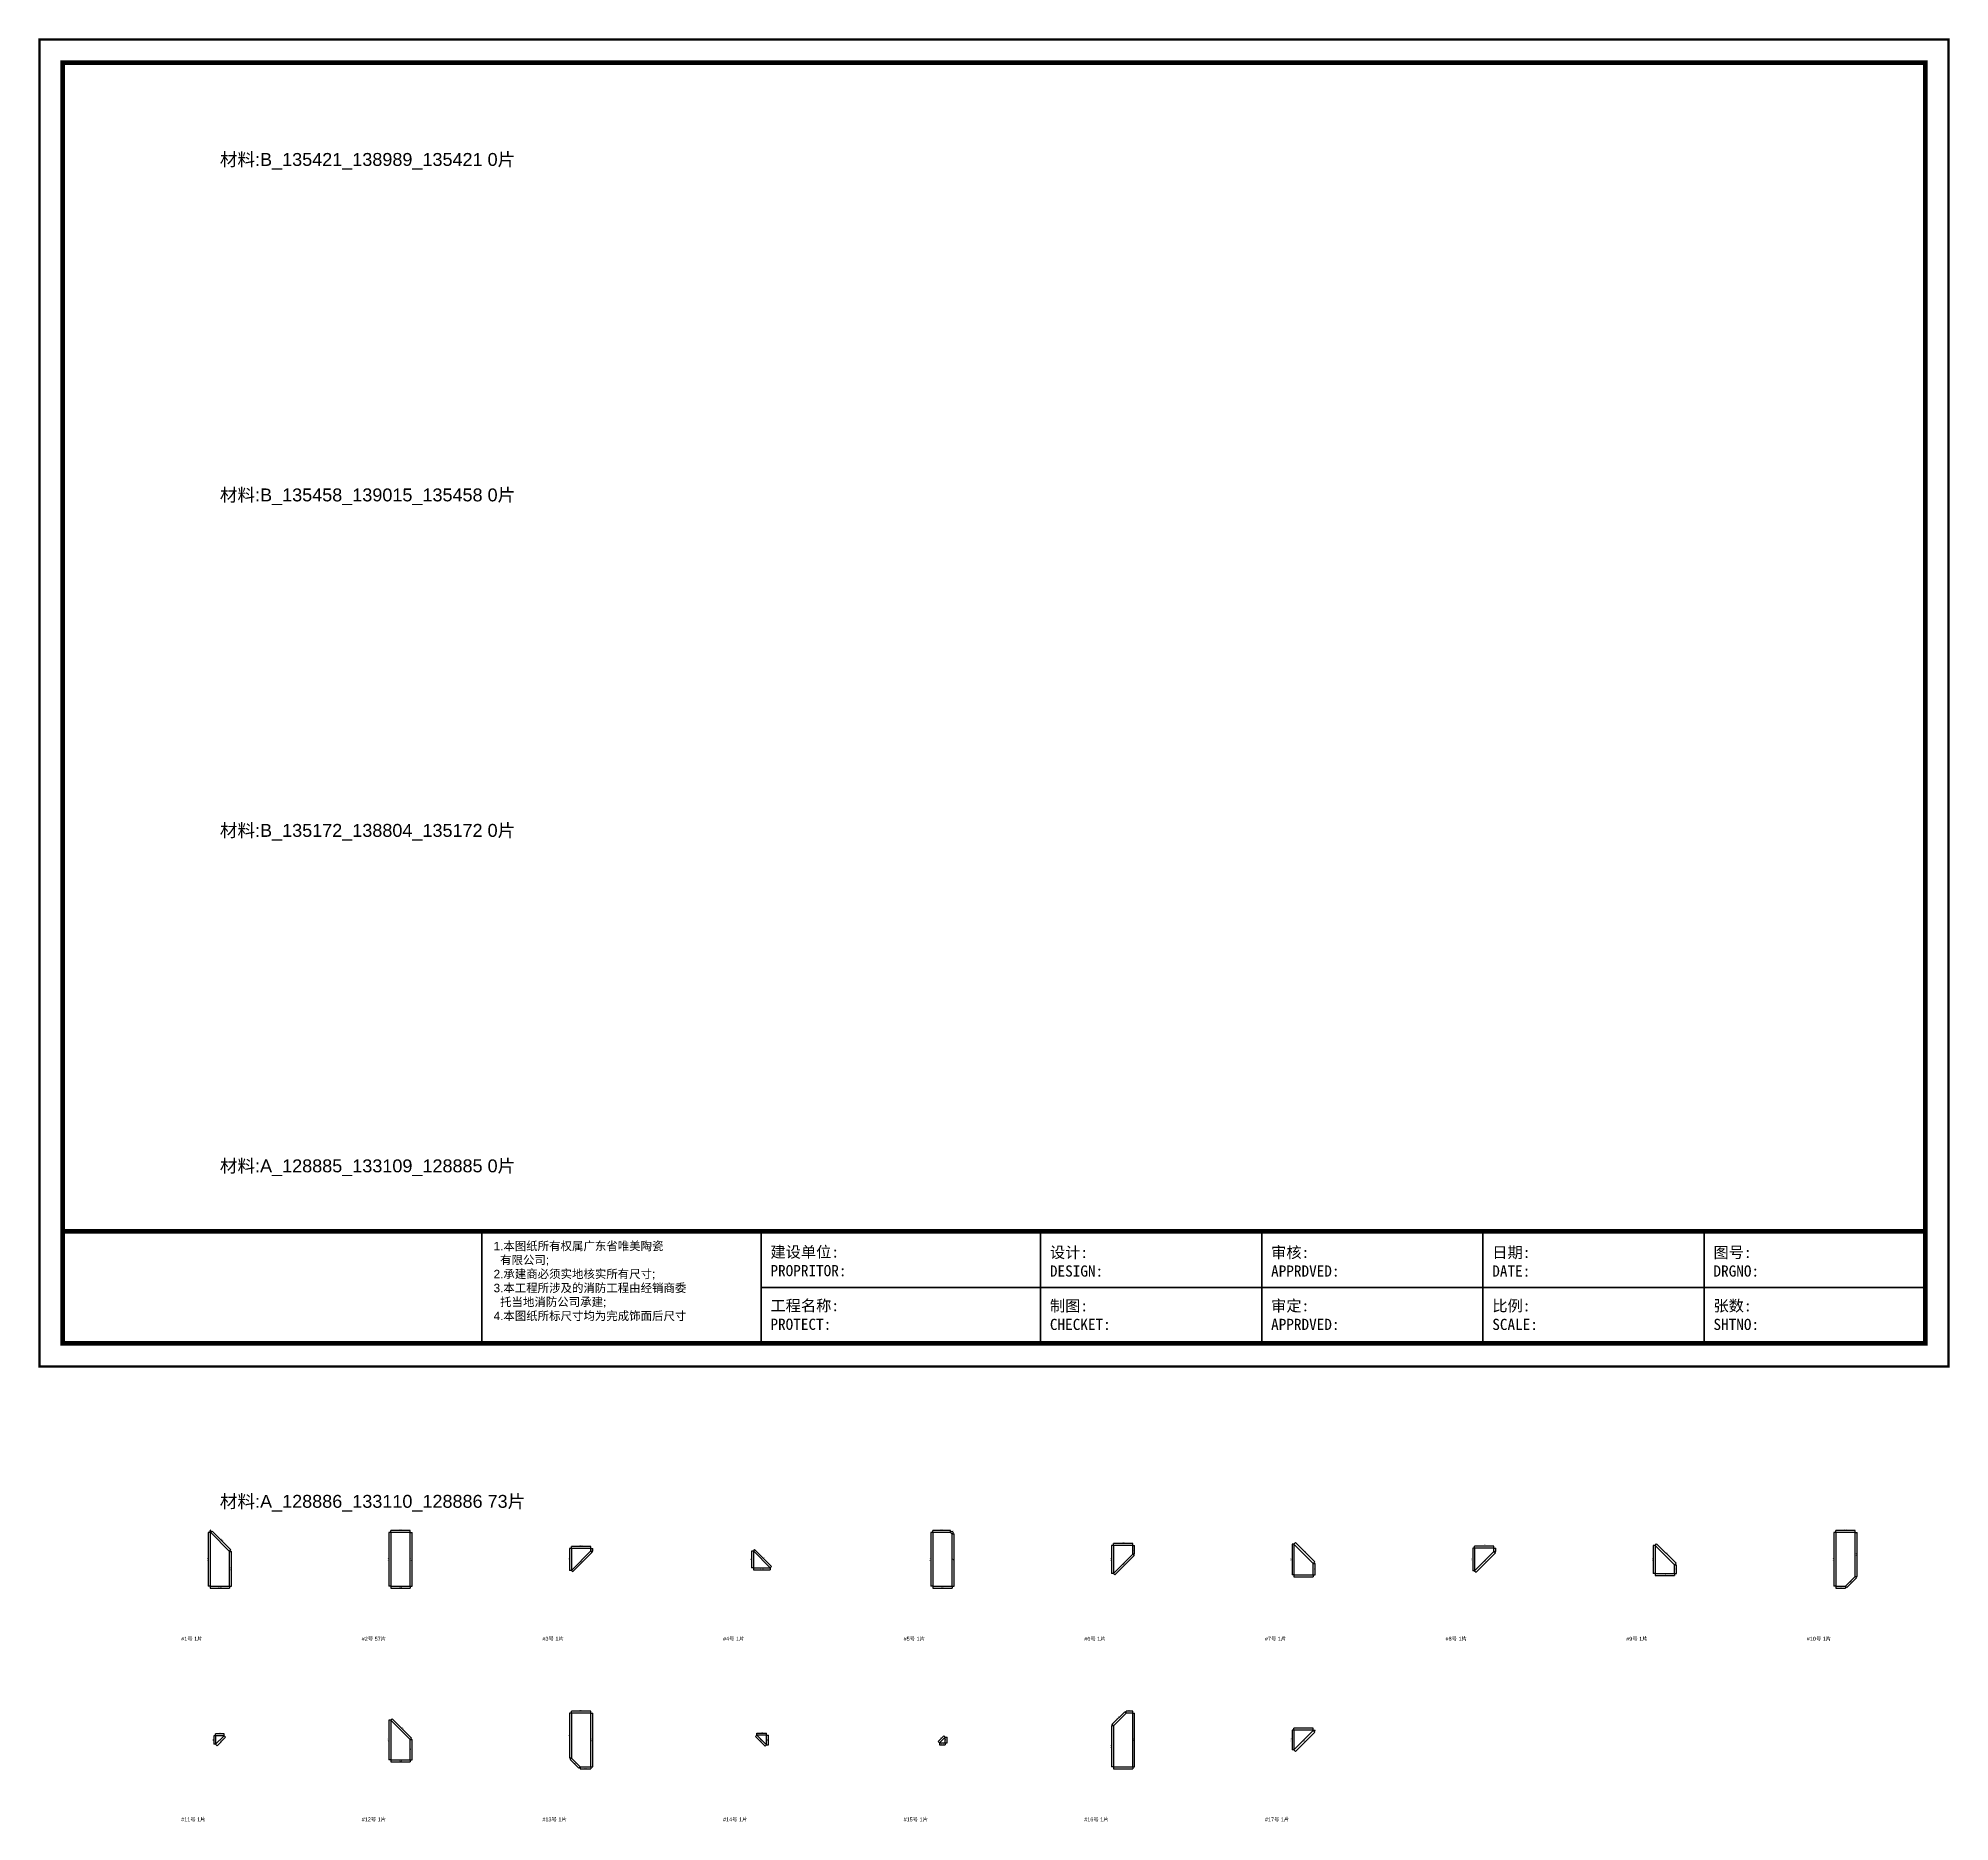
# Model space of a CAD drawing. Header units: inches. Extents: x -9450 to 207408, y -100115 to 6682.
# Drawn here: x 32592 to 47408, y -28633 to -14811 of the extents above; entities that cross this region are included whole.
import ezdxf

# ---------------------------------------------------------------- set-up
doc = ezdxf.new("R2010")
doc.units = ezdxf.units.IN
doc.header["$MEASUREMENT"] = 0
doc.layers.add('tag', color=1, linetype='Continuous')
doc.layers.add('字体及标识', color=7, linetype='Continuous')
doc.layers.add('图纸外框', color=7, linetype='Continuous', lineweight=80)
doc.styles.get("Standard").update_dxf_attribs({"font": 'arial.ttf'})
doc.dimstyles.new('TileDimStyle', dxfattribs={"dimtxt": 10, "dimasz": 0.18, "dimexe": 0.18, "dimexo": 0.0625, "dimgap": 0.09, "dimtad": 1, "dimdec": 0, "dimzin": 0, "dimdsep": 46, "dimtxsty": 'Standard', "dimblk": 'ARCHTICK', "dimcen": 0.09, "dimadec": 0, "dimazin": 0, "dimtfac": 1, "dimtdec": 4, "dimtofl": 0, "dimtmove": 0, "dimatfit": 3, "dimfxl": 1, "dimtolj": 1, "dimtzin": 0, "dimarcsym": 0})

# ---------------------------------------------------------------- blocks, each defined once
blk = doc.blocks.new('图框658')
at = {"color": 0}
for p, q in [((-3849, -8782), (-3849, -9622)), ((-1749, -8782), (-1749, -9622)), ((350, -8782), (350, -9622)), ((2012, -8782), (2012, -9622)), ((3674, -8782), (3674, -9622)), ((5336, -8782), (5336, -9622)), ((-1749, -9202), (6998, -9202))]:
    blk.add_line(p, q, dxfattribs=at)
for points in [[(-7173, 175, 17.5, 17.5, 0), (-7173, -9797, 17.5, 17.5, 0), (7173, -9797, 17.5, 17.5, 0), (7173, 175, 17.5, 17.5, 0)], [(-6998, 0, 35, 35, 0), (-6998, -9622, 35, 35, 0), (6998, -9622, 35, 35, 0), (6998, 0, 35, 35, 0)]]:
    blk.add_lwpolyline(points, format="xyseb", close=True, dxfattribs=at)
blk.add_lwpolyline([(-6998, -8782, 35, 35, 0), (6998, -8782, 35, 35, 0)], format="xyseb", dxfattribs=at)
at = {"color": 0, "char_height": 84, "width": 3278.69, "attachment_point": 1}
for s, insert in [('\\fsimsun|b0|i0|c134|p2;\\H1x;建设单位:\\PPROPRITOR:', (-1680, -8894)), ('\\fsimsun|b0|i0|c134|p2;设计:  \\PDESIGN:', (420, -8897)), ('{\\fSimSun|b0|i0|c134|p2;审核:\\PAPPRDVED:}', (2082, -8897)), ('\\fsimsun|b0|i0|c134|p2;日期: \\PDATE:', (3744, -8897)), ('\\fsimsun|b0|i0|c134|p2;图号:  \\PDRGNO:', (5406, -8897)), ('\\fsimsun|b0|i0|c134|p2;工程名称:\\PPROTECT:', (-1680, -9297)), ('\\fsimsun|b0|i0|c134|p2;制图:  \\PCHECKET:', (420, -9298)), ('{\\fSimSun|b0|i0|c134|p2;审定:\\PAPPRDVED:}', (2082, -9298)), ('{\\fSimSun|b0|i0|c134|p2;比例:\\PSCALE:}', (3744, -9298)), ('{\\fSimSun|b0|i0|c134|p2;张数:\\PSHTNO:}', (5406, -9298))]:
    blk.add_mtext(s, dxfattribs=dict(at, insert=insert))
at = {"layer": '字体及标识', "color": 255, "insert": (-3760, -8860), "char_height": 63, "width": 2000, "attachment_point": 1}
blk.add_mtext('1.本图纸所有权属广东省唯美陶瓷^J  有限公司;^J2.承建商必须实地核实所有尺寸;^J3.本工程所涉及的消防工程由经销商委^J  托当地消防公司承建;^J4.本图纸所标尺寸均为完成饰面后尺寸', dxfattribs=at)
blk = doc.blocks.new('单图框')
at = {"layer": '图纸外框', "color": 7, "xscale": 0.10314960629921, "yscale": 0.10314960629921, "zscale": 0.03937007874016}
blk.add_blockref('图框658', (0, 0), dxfattribs=at)
blk = doc.blocks.new('_ArchTick')
at = {"color": 0, "linetype": 'ByBlock'}
blk.add_lwpolyline([(-0.5, -0.5, 0.4, 0.4, 0), (0.5, 0.5, 0.4, 0.4, 0)], format="xyseb", dxfattribs=at)
blk = doc.blocks.new('*D49')
at = {"color": 0, "linetype": 'ByBlock', "lineweight": -2}
for p, q in [((75, 62), (90, 62)), ((90, -208), (90, 62)), ((75, -208), (90, -208))]:
    blk.add_line(p, q, dxfattribs=at)
at = {"layer": 'Defpoints'}
for p in [(75, 62), (90, 62), (75, -208)]:
    blk.add_point(p, dxfattribs=at)
at = {"color": 0, "lineweight": -2, "xscale": 0.18, "yscale": 0.18, "zscale": 0.18}
for p, rotation in [((90, 62), 90), ((90, -208), 270)]:
    blk.add_blockref('_ArchTick', p, dxfattribs=dict(at, rotation=rotation))
at = {"color": 0, "insert": (90, -73), "char_height": 10, "attachment_point": 8, "rotation": 90}
blk.add_mtext('270', dxfattribs=at)
blk = doc.blocks.new('*D50')
at = {"color": 0, "linetype": 'ByBlock', "lineweight": -2}
for p, q in [((-71, 208), (-60, 219)), ((86, 73), (-60, 219)), ((75, 62), (86, 73))]:
    blk.add_line(p, q, dxfattribs=at)
at = {"layer": 'Defpoints'}
for p in [(-71, 208), (-60, 219), (75, 62)]:
    blk.add_point(p, dxfattribs=at)
at = {"color": 0, "lineweight": -2, "xscale": 0.18, "yscale": 0.18, "zscale": 0.18}
for p, rotation in [((-60, 219), 135), ((86, 73), 315)]:
    blk.add_blockref('_ArchTick', p, dxfattribs=dict(at, rotation=rotation))
at = {"color": 0, "insert": (13, 146), "char_height": 10, "attachment_point": 8, "rotation": 315}
blk.add_mtext('206', dxfattribs=at)
blk = doc.blocks.new('*D51')
at = {"color": 0, "linetype": 'ByBlock', "lineweight": -2}
for p, q in [((-71, 223), (-75, 223)), ((-75, 208), (-75, 223)), ((-71, 208), (-71, 223))]:
    blk.add_line(p, q, dxfattribs=at)
at = {"layer": 'Defpoints'}
for p in [(-75, 223), (-75, 208), (-71, 208)]:
    blk.add_point(p, dxfattribs=at)
at = {"color": 0, "lineweight": -2, "xscale": 0.18, "yscale": 0.18, "zscale": 0.18, "rotation": 180}
blk.add_blockref('_ArchTick', (-75, 223), dxfattribs=at)
at = {"color": 0, "lineweight": -2, "xscale": 0.18, "yscale": 0.18, "zscale": 0.18}
blk.add_blockref('_ArchTick', (-71, 223), dxfattribs=at)
at = {"color": 0, "insert": (-73, 223), "char_height": 10, "attachment_point": 8}
blk.add_mtext('4', dxfattribs=at)
blk = doc.blocks.new('*D52')
at = {"color": 0, "linetype": 'ByBlock', "lineweight": -2}
for p, q in [((-90, 208), (-90, -208)), ((-75, 208), (-90, 208)), ((-75, -208), (-90, -208))]:
    blk.add_line(p, q, dxfattribs=at)
at = {"layer": 'Defpoints'}
for p in [(-75, 208), (-90, -208), (-75, -208)]:
    blk.add_point(p, dxfattribs=at)
at = {"color": 0, "lineweight": -2, "xscale": 0.18, "yscale": 0.18, "zscale": 0.18}
for p, rotation in [((-90, 208), 90), ((-90, -208), 270)]:
    blk.add_blockref('_ArchTick', p, dxfattribs=dict(at, rotation=rotation))
at = {"color": 0, "insert": (-90, 0), "char_height": 10, "attachment_point": 8, "rotation": 90}
blk.add_mtext('416', dxfattribs=at)
blk = doc.blocks.new('*D53')
at = {"color": 0, "linetype": 'ByBlock', "lineweight": -2}
for p, q in [((-75, -208), (-75, -223)), ((-75, -223), (75, -223)), ((75, -208), (75, -223))]:
    blk.add_line(p, q, dxfattribs=at)
at = {"layer": 'Defpoints'}
for p in [(-75, -208), (75, -208), (75, -223)]:
    blk.add_point(p, dxfattribs=at)
at = {"color": 0, "lineweight": -2, "xscale": 0.18, "yscale": 0.18, "zscale": 0.18, "rotation": 180}
blk.add_blockref('_ArchTick', (-75, -223), dxfattribs=at)
at = {"color": 0, "lineweight": -2, "xscale": 0.18, "yscale": 0.18, "zscale": 0.18}
blk.add_blockref('_ArchTick', (75, -223), dxfattribs=at)
at = {"color": 0, "insert": (0, -223), "char_height": 10, "attachment_point": 8}
blk.add_mtext('150', dxfattribs=at)
blk = doc.blocks.new('*D55')
at = {"color": 0, "linetype": 'ByBlock', "lineweight": -2}
for p, q in [((75, 208), (90, 208)), ((90, -208), (90, 208)), ((75, -208), (90, -208))]:
    blk.add_line(p, q, dxfattribs=at)
at = {"layer": 'Defpoints'}
for p in [(75, 208), (90, 208), (75, -208)]:
    blk.add_point(p, dxfattribs=at)
at = {"color": 0, "lineweight": -2, "xscale": 0.18, "yscale": 0.18, "zscale": 0.18}
for p, rotation in [((90, 208), 90), ((90, -208), 270)]:
    blk.add_blockref('_ArchTick', p, dxfattribs=dict(at, rotation=rotation))
at = {"color": 0, "insert": (90, 0), "char_height": 10, "attachment_point": 8, "rotation": 90}
blk.add_mtext('416', dxfattribs=at)
blk = doc.blocks.new('*D56')
at = {"color": 0, "linetype": 'ByBlock', "lineweight": -2}
for p, q in [((75, 223), (-75, 223)), ((-75, 208), (-75, 223)), ((75, 208), (75, 223))]:
    blk.add_line(p, q, dxfattribs=at)
at = {"layer": 'Defpoints'}
for p in [(-75, 223), (-75, 208), (75, 208)]:
    blk.add_point(p, dxfattribs=at)
at = {"color": 0, "lineweight": -2, "xscale": 0.18, "yscale": 0.18, "zscale": 0.18, "rotation": 180}
blk.add_blockref('_ArchTick', (-75, 223), dxfattribs=at)
at = {"color": 0, "lineweight": -2, "xscale": 0.18, "yscale": 0.18, "zscale": 0.18}
blk.add_blockref('_ArchTick', (75, 223), dxfattribs=at)
at = {"color": 0, "insert": (0, 223), "char_height": 10, "attachment_point": 8}
blk.add_mtext('150', dxfattribs=at)
blk = doc.blocks.new('*D57')
at = {"color": 0, "linetype": 'ByBlock', "lineweight": -2}
for p, q in [((-90, 208), (-90, -208)), ((-75, 208), (-90, 208)), ((-75, -208), (-90, -208))]:
    blk.add_line(p, q, dxfattribs=at)
at = {"layer": 'Defpoints'}
for p in [(-75, 208), (-90, -208), (-75, -208)]:
    blk.add_point(p, dxfattribs=at)
at = {"color": 0, "lineweight": -2, "xscale": 0.18, "yscale": 0.18, "zscale": 0.18}
for p, rotation in [((-90, 208), 90), ((-90, -208), 270)]:
    blk.add_blockref('_ArchTick', p, dxfattribs=dict(at, rotation=rotation))
at = {"color": 0, "insert": (-90, 0), "char_height": 10, "attachment_point": 8, "rotation": 90}
blk.add_mtext('416', dxfattribs=at)
blk = doc.blocks.new('*D58')
at = {"color": 0, "linetype": 'ByBlock', "lineweight": -2}
for p, q in [((-75, -208), (-75, -223)), ((-75, -223), (75, -223)), ((75, -208), (75, -223))]:
    blk.add_line(p, q, dxfattribs=at)
at = {"layer": 'Defpoints'}
for p in [(-75, -208), (75, -208), (75, -223)]:
    blk.add_point(p, dxfattribs=at)
at = {"color": 0, "lineweight": -2, "xscale": 0.18, "yscale": 0.18, "zscale": 0.18, "rotation": 180}
blk.add_blockref('_ArchTick', (-75, -223), dxfattribs=at)
at = {"color": 0, "lineweight": -2, "xscale": 0.18, "yscale": 0.18, "zscale": 0.18}
blk.add_blockref('_ArchTick', (75, -223), dxfattribs=at)
at = {"color": 0, "insert": (0, -223), "char_height": 10, "attachment_point": 8}
blk.add_mtext('150', dxfattribs=at)
blk = doc.blocks.new('*D60')
at = {"color": 0, "linetype": 'ByBlock', "lineweight": -2}
for p, q in [((75, 85), (90, 85)), ((75, 65), (90, 65)), ((90, 65), (90, 85))]:
    blk.add_line(p, q, dxfattribs=at)
at = {"layer": 'Defpoints'}
for p in [(75, 85), (75, 65), (90, 85)]:
    blk.add_point(p, dxfattribs=at)
at = {"color": 0, "lineweight": -2, "xscale": 0.18, "yscale": 0.18, "zscale": 0.18}
for p, rotation in [((90, 85), 90), ((90, 65), 270)]:
    blk.add_blockref('_ArchTick', p, dxfattribs=dict(at, rotation=rotation))
at = {"color": 0, "insert": (90, 75), "char_height": 10, "attachment_point": 8, "rotation": 90}
blk.add_mtext('20', dxfattribs=at)
blk = doc.blocks.new('*D61')
at = {"color": 0, "linetype": 'ByBlock', "lineweight": -2}
for p, q in [((75, 100), (-75, 100)), ((-75, 85), (-75, 100)), ((75, 85), (75, 100))]:
    blk.add_line(p, q, dxfattribs=at)
at = {"layer": 'Defpoints'}
for p in [(-75, 100), (-75, 85), (75, 85)]:
    blk.add_point(p, dxfattribs=at)
at = {"color": 0, "lineweight": -2, "xscale": 0.18, "yscale": 0.18, "zscale": 0.18, "rotation": 180}
blk.add_blockref('_ArchTick', (-75, 100), dxfattribs=at)
at = {"color": 0, "lineweight": -2, "xscale": 0.18, "yscale": 0.18, "zscale": 0.18}
blk.add_blockref('_ArchTick', (75, 100), dxfattribs=at)
at = {"color": 0, "insert": (0, 100), "char_height": 10, "attachment_point": 8}
blk.add_mtext('150', dxfattribs=at)
blk = doc.blocks.new('*D62')
at = {"color": 0, "linetype": 'ByBlock', "lineweight": -2}
for p, q in [((-90, 85), (-90, -85)), ((-75, 85), (-90, 85)), ((-75, -85), (-90, -85))]:
    blk.add_line(p, q, dxfattribs=at)
at = {"layer": 'Defpoints'}
for p in [(-75, 85), (-90, -85), (-75, -85)]:
    blk.add_point(p, dxfattribs=at)
at = {"color": 0, "lineweight": -2, "xscale": 0.18, "yscale": 0.18, "zscale": 0.18}
for p, rotation in [((-90, 85), 90), ((-90, -85), 270)]:
    blk.add_blockref('_ArchTick', p, dxfattribs=dict(at, rotation=rotation))
at = {"color": 0, "insert": (-90, 0), "char_height": 10, "attachment_point": 8, "rotation": 90}
blk.add_mtext('170', dxfattribs=at)
blk = doc.blocks.new('*D63')
at = {"color": 0, "linetype": 'ByBlock', "lineweight": -2}
for p, q in [((-64, -95), (86, 55)), ((75, 65), (86, 54)), ((-75, -85), (-64, -96))]:
    blk.add_line(p, q, dxfattribs=at)
at = {"layer": 'Defpoints'}
for p in [(75, 65), (86, 55), (-75, -85)]:
    blk.add_point(p, dxfattribs=at)
at = {"color": 0, "lineweight": -2, "xscale": 0.18, "yscale": 0.18, "zscale": 0.18}
for p, rotation in [((86, 55), 45), ((-64, -95), 225)]:
    blk.add_blockref('_ArchTick', p, dxfattribs=dict(at, rotation=rotation))
at = {"color": 0, "insert": (11, -20), "char_height": 10, "attachment_point": 8, "rotation": 45}
blk.add_mtext('212', dxfattribs=at)
blk = doc.blocks.new('*D65')
at = {"color": 0, "linetype": 'ByBlock', "lineweight": -2}
for p, q in [((-65, 65), (-54, 76)), ((76, -55), (-55, 76)), ((65, -65), (76, -54))]:
    blk.add_line(p, q, dxfattribs=at)
at = {"layer": 'Defpoints'}
for p in [(-65, 65), (-55, 76), (65, -65)]:
    blk.add_point(p, dxfattribs=at)
at = {"color": 0, "lineweight": -2, "xscale": 0.18, "yscale": 0.18, "zscale": 0.18}
for p, rotation in [((-55, 76), 135), ((76, -55), 315)]:
    blk.add_blockref('_ArchTick', p, dxfattribs=dict(at, rotation=rotation))
at = {"color": 0, "insert": (11, 11), "char_height": 10, "attachment_point": 8, "rotation": 315}
blk.add_mtext('184', dxfattribs=at)
blk = doc.blocks.new('*D66')
at = {"color": 0, "linetype": 'ByBlock', "lineweight": -2}
for p, q in [((-80, 65), (-80, -65)), ((-65, 65), (-80, 65)), ((-65, -65), (-80, -65))]:
    blk.add_line(p, q, dxfattribs=at)
at = {"layer": 'Defpoints'}
for p in [(-65, 65), (-80, -65), (-65, -65)]:
    blk.add_point(p, dxfattribs=at)
at = {"color": 0, "lineweight": -2, "xscale": 0.18, "yscale": 0.18, "zscale": 0.18}
for p, rotation in [((-80, 65), 90), ((-80, -65), 270)]:
    blk.add_blockref('_ArchTick', p, dxfattribs=dict(at, rotation=rotation))
at = {"color": 0, "insert": (-80, 0), "char_height": 10, "attachment_point": 8, "rotation": 90}
blk.add_mtext('130', dxfattribs=at)
blk = doc.blocks.new('*D67')
at = {"color": 0, "linetype": 'ByBlock', "lineweight": -2}
for p, q in [((-65, -65), (-65, -80)), ((-65, -80), (65, -80)), ((65, -65), (65, -80))]:
    blk.add_line(p, q, dxfattribs=at)
at = {"layer": 'Defpoints'}
for p in [(-65, -65), (65, -65), (65, -80)]:
    blk.add_point(p, dxfattribs=at)
at = {"color": 0, "lineweight": -2, "xscale": 0.18, "yscale": 0.18, "zscale": 0.18, "rotation": 180}
blk.add_blockref('_ArchTick', (-65, -80), dxfattribs=at)
at = {"color": 0, "lineweight": -2, "xscale": 0.18, "yscale": 0.18, "zscale": 0.18}
blk.add_blockref('_ArchTick', (65, -80), dxfattribs=at)
at = {"color": 0, "insert": (0, -80), "char_height": 10, "attachment_point": 8}
blk.add_mtext('130', dxfattribs=at)
blk = doc.blocks.new('*D69')
at = {"color": 0, "linetype": 'ByBlock', "lineweight": -2}
for p, q in [((75, 197), (90, 197)), ((90, -208), (90, 197)), ((75, -208), (90, -208))]:
    blk.add_line(p, q, dxfattribs=at)
at = {"layer": 'Defpoints'}
for p in [(75, 197), (90, 197), (75, -208)]:
    blk.add_point(p, dxfattribs=at)
at = {"color": 0, "lineweight": -2, "xscale": 0.18, "yscale": 0.18, "zscale": 0.18}
for p, rotation in [((90, 197), 90), ((90, -208), 270)]:
    blk.add_blockref('_ArchTick', p, dxfattribs=dict(at, rotation=rotation))
at = {"color": 0, "insert": (90, -6), "char_height": 10, "attachment_point": 8, "rotation": 90}
blk.add_mtext('405', dxfattribs=at)
blk = doc.blocks.new('*D70')
at = {"color": 0, "linetype": 'ByBlock', "lineweight": -2}
for p, q in [((63, 208), (74, 219)), ((86, 207), (74, 219)), ((75, 197), (86, 207))]:
    blk.add_line(p, q, dxfattribs=at)
at = {"layer": 'Defpoints'}
for p in [(63, 208), (74, 219), (75, 197)]:
    blk.add_point(p, dxfattribs=at)
at = {"color": 0, "lineweight": -2, "xscale": 0.18, "yscale": 0.18, "zscale": 0.18}
for p, rotation in [((74, 219), 134.999999999997), ((86, 207), 314.999999999997)]:
    blk.add_blockref('_ArchTick', p, dxfattribs=dict(at, rotation=rotation))
at = {"color": 0, "insert": (80, 213), "char_height": 10, "attachment_point": 8, "rotation": 315}
blk.add_mtext('16', dxfattribs=at)
blk = doc.blocks.new('*D71')
at = {"color": 0, "linetype": 'ByBlock', "lineweight": -2}
for p, q in [((63, 223), (-75, 223)), ((-75, 208), (-75, 223)), ((63, 208), (63, 223))]:
    blk.add_line(p, q, dxfattribs=at)
at = {"layer": 'Defpoints'}
for p in [(-75, 223), (-75, 208), (63, 208)]:
    blk.add_point(p, dxfattribs=at)
at = {"color": 0, "lineweight": -2, "xscale": 0.18, "yscale": 0.18, "zscale": 0.18, "rotation": 180}
blk.add_blockref('_ArchTick', (-75, 223), dxfattribs=at)
at = {"color": 0, "lineweight": -2, "xscale": 0.18, "yscale": 0.18, "zscale": 0.18}
blk.add_blockref('_ArchTick', (63, 223), dxfattribs=at)
at = {"color": 0, "insert": (-6, 223), "char_height": 10, "attachment_point": 8}
blk.add_mtext('138', dxfattribs=at)
blk = doc.blocks.new('*D72')
at = {"color": 0, "linetype": 'ByBlock', "lineweight": -2}
for p, q in [((-90, 208), (-90, -208)), ((-75, 208), (-90, 208)), ((-75, -208), (-90, -208))]:
    blk.add_line(p, q, dxfattribs=at)
at = {"layer": 'Defpoints'}
for p in [(-75, 208), (-90, -208), (-75, -208)]:
    blk.add_point(p, dxfattribs=at)
at = {"color": 0, "lineweight": -2, "xscale": 0.18, "yscale": 0.18, "zscale": 0.18}
for p, rotation in [((-90, 208), 90), ((-90, -208), 270)]:
    blk.add_blockref('_ArchTick', p, dxfattribs=dict(at, rotation=rotation))
at = {"color": 0, "insert": (-90, 0), "char_height": 10, "attachment_point": 8, "rotation": 90}
blk.add_mtext('416', dxfattribs=at)
blk = doc.blocks.new('*D73')
at = {"color": 0, "linetype": 'ByBlock', "lineweight": -2}
for p, q in [((-75, -208), (-75, -223)), ((-75, -223), (75, -223)), ((75, -208), (75, -223))]:
    blk.add_line(p, q, dxfattribs=at)
at = {"layer": 'Defpoints'}
for p in [(-75, -208), (75, -208), (75, -223)]:
    blk.add_point(p, dxfattribs=at)
at = {"color": 0, "lineweight": -2, "xscale": 0.18, "yscale": 0.18, "zscale": 0.18, "rotation": 180}
blk.add_blockref('_ArchTick', (-75, -223), dxfattribs=at)
at = {"color": 0, "lineweight": -2, "xscale": 0.18, "yscale": 0.18, "zscale": 0.18}
blk.add_blockref('_ArchTick', (75, -223), dxfattribs=at)
at = {"color": 0, "insert": (0, -223), "char_height": 10, "attachment_point": 8}
blk.add_mtext('150', dxfattribs=at)
blk = doc.blocks.new('*D75')
at = {"color": 0, "linetype": 'ByBlock', "lineweight": -2}
for p, q in [((75, 108), (90, 108)), ((75, 42), (90, 42)), ((90, 42), (90, 108))]:
    blk.add_line(p, q, dxfattribs=at)
at = {"layer": 'Defpoints'}
for p in [(75, 108), (75, 42), (90, 108)]:
    blk.add_point(p, dxfattribs=at)
at = {"color": 0, "lineweight": -2, "xscale": 0.18, "yscale": 0.18, "zscale": 0.18}
for p, rotation in [((90, 108), 90), ((90, 42), 270)]:
    blk.add_blockref('_ArchTick', p, dxfattribs=dict(at, rotation=rotation))
at = {"color": 0, "insert": (90, 75), "char_height": 10, "attachment_point": 8, "rotation": 90}
blk.add_mtext('67', dxfattribs=at)
blk = doc.blocks.new('*D76')
at = {"color": 0, "linetype": 'ByBlock', "lineweight": -2}
for p, q in [((-75, 108), (-75, 124)), ((75, 123), (-75, 123)), ((75, 108), (75, 124))]:
    blk.add_line(p, q, dxfattribs=at)
at = {"layer": 'Defpoints'}
for p in [(-75, 123), (-75, 108), (75, 108)]:
    blk.add_point(p, dxfattribs=at)
at = {"color": 0, "lineweight": -2, "xscale": 0.18, "yscale": 0.18, "zscale": 0.18, "rotation": 180}
blk.add_blockref('_ArchTick', (-75, 123), dxfattribs=at)
at = {"color": 0, "lineweight": -2, "xscale": 0.18, "yscale": 0.18, "zscale": 0.18}
blk.add_blockref('_ArchTick', (75, 123), dxfattribs=at)
at = {"color": 0, "insert": (0, 124), "char_height": 10, "attachment_point": 8}
blk.add_mtext('150', dxfattribs=at)
blk = doc.blocks.new('*D77')
at = {"color": 0, "linetype": 'ByBlock', "lineweight": -2}
for p, q in [((-90, 108), (-90, -108)), ((-75, 108), (-90, 108)), ((-75, -108), (-90, -108))]:
    blk.add_line(p, q, dxfattribs=at)
at = {"layer": 'Defpoints'}
for p in [(-75, 108), (-90, -108), (-75, -108)]:
    blk.add_point(p, dxfattribs=at)
at = {"color": 0, "lineweight": -2, "xscale": 0.18, "yscale": 0.18, "zscale": 0.18}
for p, rotation in [((-90, 108), 90), ((-90, -108), 270)]:
    blk.add_blockref('_ArchTick', p, dxfattribs=dict(at, rotation=rotation))
at = {"color": 0, "insert": (-90, 0), "char_height": 10, "attachment_point": 8, "rotation": 90}
blk.add_mtext('217', dxfattribs=at)
blk = doc.blocks.new('*D78')
at = {"color": 0, "linetype": 'ByBlock', "lineweight": -2}
for p, q in [((-64, -119), (86, 31)), ((75, 42), (86, 31)), ((-75, -108), (-64, -119))]:
    blk.add_line(p, q, dxfattribs=at)
at = {"layer": 'Defpoints'}
for p in [(75, 42), (86, 31), (-75, -108)]:
    blk.add_point(p, dxfattribs=at)
at = {"color": 0, "lineweight": -2, "xscale": 0.18, "yscale": 0.18, "zscale": 0.18}
for p, rotation in [((86, 31), 45), ((-64, -119), 225)]:
    blk.add_blockref('_ArchTick', p, dxfattribs=dict(at, rotation=rotation))
at = {"color": 0, "insert": (11, -44), "char_height": 10, "attachment_point": 8, "rotation": 45}
blk.add_mtext('212', dxfattribs=at)
blk = doc.blocks.new('*D80')
at = {"color": 0, "linetype": 'ByBlock', "lineweight": -2}
for p, q in [((75, -31), (90, -31)), ((75, -119), (90, -119)), ((90, -119), (90, -31))]:
    blk.add_line(p, q, dxfattribs=at)
at = {"layer": 'Defpoints'}
for p in [(75, -31), (75, -119), (90, -31)]:
    blk.add_point(p, dxfattribs=at)
at = {"color": 0, "lineweight": -2, "xscale": 0.18, "yscale": 0.18, "zscale": 0.18}
for p, rotation in [((90, -31), 90), ((90, -119), 270)]:
    blk.add_blockref('_ArchTick', p, dxfattribs=dict(at, rotation=rotation))
at = {"color": 0, "insert": (90, -75), "char_height": 10, "attachment_point": 8, "rotation": 90}
blk.add_mtext('89', dxfattribs=at)
blk = doc.blocks.new('*D81')
at = {"color": 0, "linetype": 'ByBlock', "lineweight": -2}
for p, q in [((-75, 119), (-64, 130)), ((86, -20), (-64, 130)), ((75, -31), (86, -20))]:
    blk.add_line(p, q, dxfattribs=at)
at = {"layer": 'Defpoints'}
for p in [(-75, 119), (-64, 130), (75, -31)]:
    blk.add_point(p, dxfattribs=at)
at = {"color": 0, "lineweight": -2, "xscale": 0.18, "yscale": 0.18, "zscale": 0.18}
for p, rotation in [((-64, 130), 135), ((86, -20), 315)]:
    blk.add_blockref('_ArchTick', p, dxfattribs=dict(at, rotation=rotation))
at = {"color": 0, "insert": (11, 55), "char_height": 10, "attachment_point": 8, "rotation": 315}
blk.add_mtext('212', dxfattribs=at)
blk = doc.blocks.new('*D82')
at = {"color": 0, "linetype": 'ByBlock', "lineweight": -2}
for p, q in [((-90, 119), (-90, -119)), ((-75, 119), (-90, 119)), ((-75, -119), (-90, -119))]:
    blk.add_line(p, q, dxfattribs=at)
at = {"layer": 'Defpoints'}
for p in [(-75, 119), (-90, -119), (-75, -119)]:
    blk.add_point(p, dxfattribs=at)
at = {"color": 0, "lineweight": -2, "xscale": 0.18, "yscale": 0.18, "zscale": 0.18}
for p, rotation in [((-90, 119), 90), ((-90, -119), 270)]:
    blk.add_blockref('_ArchTick', p, dxfattribs=dict(at, rotation=rotation))
at = {"color": 0, "insert": (-90, 0), "char_height": 10, "attachment_point": 8, "rotation": 90}
blk.add_mtext('239', dxfattribs=at)
blk = doc.blocks.new('*D83')
at = {"color": 0, "linetype": 'ByBlock', "lineweight": -2}
for p, q in [((-75, -119), (-75, -135)), ((-75, -134), (75, -134)), ((75, -119), (75, -135))]:
    blk.add_line(p, q, dxfattribs=at)
at = {"layer": 'Defpoints'}
for p in [(-75, -119), (75, -119), (75, -134)]:
    blk.add_point(p, dxfattribs=at)
at = {"color": 0, "lineweight": -2, "xscale": 0.18, "yscale": 0.18, "zscale": 0.18, "rotation": 180}
blk.add_blockref('_ArchTick', (-75, -134), dxfattribs=at)
at = {"color": 0, "lineweight": -2, "xscale": 0.18, "yscale": 0.18, "zscale": 0.18}
blk.add_blockref('_ArchTick', (75, -134), dxfattribs=at)
at = {"color": 0, "insert": (0, -134), "char_height": 10, "attachment_point": 8}
blk.add_mtext('150', dxfattribs=at)
blk = doc.blocks.new('*D85')
at = {"color": 0, "linetype": 'ByBlock', "lineweight": -2}
for p, q in [((75, 88), (90, 88)), ((75, 62), (90, 62)), ((90, 62), (90, 88))]:
    blk.add_line(p, q, dxfattribs=at)
at = {"layer": 'Defpoints'}
for p in [(75, 88), (75, 62), (90, 88)]:
    blk.add_point(p, dxfattribs=at)
at = {"color": 0, "lineweight": -2, "xscale": 0.18, "yscale": 0.18, "zscale": 0.18}
for p, rotation in [((90, 88), 90), ((90, 62), 270)]:
    blk.add_blockref('_ArchTick', p, dxfattribs=dict(at, rotation=rotation))
at = {"color": 0, "insert": (90, 75), "char_height": 10, "attachment_point": 8, "rotation": 90}
blk.add_mtext('27', dxfattribs=at)
blk = doc.blocks.new('*D86')
at = {"color": 0, "linetype": 'ByBlock', "lineweight": -2}
for p, q in [((75, 103), (-75, 103)), ((-75, 88), (-75, 103)), ((75, 88), (75, 103))]:
    blk.add_line(p, q, dxfattribs=at)
at = {"layer": 'Defpoints'}
for p in [(-75, 103), (-75, 88), (75, 88)]:
    blk.add_point(p, dxfattribs=at)
at = {"color": 0, "lineweight": -2, "xscale": 0.18, "yscale": 0.18, "zscale": 0.18, "rotation": 180}
blk.add_blockref('_ArchTick', (-75, 103), dxfattribs=at)
at = {"color": 0, "lineweight": -2, "xscale": 0.18, "yscale": 0.18, "zscale": 0.18}
blk.add_blockref('_ArchTick', (75, 103), dxfattribs=at)
at = {"color": 0, "insert": (0, 103), "char_height": 10, "attachment_point": 8}
blk.add_mtext('150', dxfattribs=at)
blk = doc.blocks.new('*D87')
at = {"color": 0, "linetype": 'ByBlock', "lineweight": -2}
for p, q in [((-90, 88), (-90, -88)), ((-75, 88), (-90, 88)), ((-75, -88), (-90, -88))]:
    blk.add_line(p, q, dxfattribs=at)
at = {"layer": 'Defpoints'}
for p in [(-75, 88), (-90, -88), (-75, -88)]:
    blk.add_point(p, dxfattribs=at)
at = {"color": 0, "lineweight": -2, "xscale": 0.18, "yscale": 0.18, "zscale": 0.18}
for p, rotation in [((-90, 88), 90), ((-90, -88), 270)]:
    blk.add_blockref('_ArchTick', p, dxfattribs=dict(at, rotation=rotation))
at = {"color": 0, "insert": (-90, 0), "char_height": 10, "attachment_point": 8, "rotation": 90}
blk.add_mtext('177', dxfattribs=at)
blk = doc.blocks.new('*D88')
at = {"color": 0, "linetype": 'ByBlock', "lineweight": -2}
for p, q in [((-64, -99), (86, 51)), ((75, 62), (86, 51)), ((-75, -88), (-64, -99))]:
    blk.add_line(p, q, dxfattribs=at)
at = {"layer": 'Defpoints'}
for p in [(75, 62), (86, 51), (-75, -88)]:
    blk.add_point(p, dxfattribs=at)
at = {"color": 0, "lineweight": -2, "xscale": 0.18, "yscale": 0.18, "zscale": 0.18}
for p, rotation in [((86, 51), 45), ((-64, -99), 225)]:
    blk.add_blockref('_ArchTick', p, dxfattribs=dict(at, rotation=rotation))
at = {"color": 0, "insert": (11, -24), "char_height": 10, "attachment_point": 8, "rotation": 45}
blk.add_mtext('212', dxfattribs=at)
blk = doc.blocks.new('*D90')
at = {"color": 0, "linetype": 'ByBlock', "lineweight": -2}
for p, q in [((75, -41), (90, -41)), ((75, -109), (90, -109)), ((90, -109), (90, -41))]:
    blk.add_line(p, q, dxfattribs=at)
at = {"layer": 'Defpoints'}
for p in [(75, -41), (75, -109), (90, -41)]:
    blk.add_point(p, dxfattribs=at)
at = {"color": 0, "lineweight": -2, "xscale": 0.18, "yscale": 0.18, "zscale": 0.18}
for p, rotation in [((90, -41), 90), ((90, -109), 270)]:
    blk.add_blockref('_ArchTick', p, dxfattribs=dict(at, rotation=rotation))
at = {"color": 0, "insert": (90, -75), "char_height": 10, "attachment_point": 8, "rotation": 90}
blk.add_mtext('68', dxfattribs=at)
blk = doc.blocks.new('*D91')
at = {"color": 0, "linetype": 'ByBlock', "lineweight": -2}
for p, q in [((-75, 109), (-64, 120)), ((86, -30), (-64, 120)), ((75, -41), (86, -30))]:
    blk.add_line(p, q, dxfattribs=at)
at = {"layer": 'Defpoints'}
for p in [(-75, 109), (-64, 120), (75, -41)]:
    blk.add_point(p, dxfattribs=at)
at = {"color": 0, "lineweight": -2, "xscale": 0.18, "yscale": 0.18, "zscale": 0.18}
for p, rotation in [((-64, 120), 135), ((86, -30), 315)]:
    blk.add_blockref('_ArchTick', p, dxfattribs=dict(at, rotation=rotation))
at = {"color": 0, "insert": (11, 45), "char_height": 10, "attachment_point": 8, "rotation": 315}
blk.add_mtext('212', dxfattribs=at)
blk = doc.blocks.new('*D92')
at = {"color": 0, "linetype": 'ByBlock', "lineweight": -2}
for p, q in [((-90, 109), (-90, -109)), ((-75, 109), (-90, 109)), ((-75, -109), (-90, -109))]:
    blk.add_line(p, q, dxfattribs=at)
at = {"layer": 'Defpoints'}
for p in [(-75, 109), (-90, -109), (-75, -109)]:
    blk.add_point(p, dxfattribs=at)
at = {"color": 0, "lineweight": -2, "xscale": 0.18, "yscale": 0.18, "zscale": 0.18}
for p, rotation in [((-90, 109), 90), ((-90, -109), 270)]:
    blk.add_blockref('_ArchTick', p, dxfattribs=dict(at, rotation=rotation))
at = {"color": 0, "insert": (-90, 0), "char_height": 10, "attachment_point": 8, "rotation": 90}
blk.add_mtext('218', dxfattribs=at)
blk = doc.blocks.new('*D93')
at = {"color": 0, "linetype": 'ByBlock', "lineweight": -2}
for p, q in [((-75, -109), (-75, -124)), ((-75, -124), (75, -124)), ((75, -109), (75, -124))]:
    blk.add_line(p, q, dxfattribs=at)
at = {"layer": 'Defpoints'}
for p in [(-75, -109), (75, -109), (75, -124)]:
    blk.add_point(p, dxfattribs=at)
at = {"color": 0, "lineweight": -2, "xscale": 0.18, "yscale": 0.18, "zscale": 0.18, "rotation": 180}
blk.add_blockref('_ArchTick', (-75, -124), dxfattribs=at)
at = {"color": 0, "lineweight": -2, "xscale": 0.18, "yscale": 0.18, "zscale": 0.18}
blk.add_blockref('_ArchTick', (75, -124), dxfattribs=at)
at = {"color": 0, "insert": (0, -124), "char_height": 10, "attachment_point": 8}
blk.add_mtext('150', dxfattribs=at)
blk = doc.blocks.new('*D95')
at = {"color": 0, "linetype": 'ByBlock', "lineweight": -2}
for p, q in [((10, -219), (86, -143)), ((75, -132), (86, -143)), ((-1, -208), (10, -219))]:
    blk.add_line(p, q, dxfattribs=at)
at = {"layer": 'Defpoints'}
for p in [(75, -132), (86, -143), (-1, -208)]:
    blk.add_point(p, dxfattribs=at)
at = {"color": 0, "lineweight": -2, "xscale": 0.18, "yscale": 0.18, "zscale": 0.18}
for p, rotation in [((86, -143), 45.0000000000001), ((10, -219), 225)]:
    blk.add_blockref('_ArchTick', p, dxfattribs=dict(at, rotation=rotation))
at = {"color": 0, "insert": (48, -181), "char_height": 10, "attachment_point": 8, "rotation": 45}
blk.add_mtext('107', dxfattribs=at)
blk = doc.blocks.new('*D96')
at = {"color": 0, "linetype": 'ByBlock', "lineweight": -2}
for p, q in [((75, 208), (90, 208)), ((90, -132), (90, 208)), ((75, -132), (90, -132))]:
    blk.add_line(p, q, dxfattribs=at)
at = {"layer": 'Defpoints'}
for p in [(75, 208), (90, 208), (75, -132)]:
    blk.add_point(p, dxfattribs=at)
at = {"color": 0, "lineweight": -2, "xscale": 0.18, "yscale": 0.18, "zscale": 0.18}
for p, rotation in [((90, 208), 90), ((90, -132), 270)]:
    blk.add_blockref('_ArchTick', p, dxfattribs=dict(at, rotation=rotation))
at = {"color": 0, "insert": (90, 38), "char_height": 10, "attachment_point": 8, "rotation": 90}
blk.add_mtext('340', dxfattribs=at)
blk = doc.blocks.new('*D97')
at = {"color": 0, "linetype": 'ByBlock', "lineweight": -2}
for p, q in [((75, 223), (-75, 223)), ((-75, 208), (-75, 223)), ((75, 208), (75, 223))]:
    blk.add_line(p, q, dxfattribs=at)
at = {"layer": 'Defpoints'}
for p in [(-75, 223), (-75, 208), (75, 208)]:
    blk.add_point(p, dxfattribs=at)
at = {"color": 0, "lineweight": -2, "xscale": 0.18, "yscale": 0.18, "zscale": 0.18, "rotation": 180}
blk.add_blockref('_ArchTick', (-75, 223), dxfattribs=at)
at = {"color": 0, "lineweight": -2, "xscale": 0.18, "yscale": 0.18, "zscale": 0.18}
blk.add_blockref('_ArchTick', (75, 223), dxfattribs=at)
at = {"color": 0, "insert": (0, 223), "char_height": 10, "attachment_point": 8}
blk.add_mtext('150', dxfattribs=at)
blk = doc.blocks.new('*D98')
at = {"color": 0, "linetype": 'ByBlock', "lineweight": -2}
for p, q in [((-90, 208), (-90, -208)), ((-75, 208), (-90, 208)), ((-75, -208), (-90, -208))]:
    blk.add_line(p, q, dxfattribs=at)
at = {"layer": 'Defpoints'}
for p in [(-75, 208), (-90, -208), (-75, -208)]:
    blk.add_point(p, dxfattribs=at)
at = {"color": 0, "lineweight": -2, "xscale": 0.18, "yscale": 0.18, "zscale": 0.18}
for p, rotation in [((-90, 208), 90), ((-90, -208), 270)]:
    blk.add_blockref('_ArchTick', p, dxfattribs=dict(at, rotation=rotation))
at = {"color": 0, "insert": (-90, 0), "char_height": 10, "attachment_point": 8, "rotation": 90}
blk.add_mtext('416', dxfattribs=at)
blk = doc.blocks.new('*D99')
at = {"color": 0, "linetype": 'ByBlock', "lineweight": -2}
for p, q in [((-75, -208), (-75, -223)), ((-75, -223), (-1, -223)), ((-1, -208), (-1, -223))]:
    blk.add_line(p, q, dxfattribs=at)
at = {"layer": 'Defpoints'}
for p in [(-75, -208), (-1, -208), (-1, -223)]:
    blk.add_point(p, dxfattribs=at)
at = {"color": 0, "lineweight": -2, "xscale": 0.18, "yscale": 0.18, "zscale": 0.18, "rotation": 180}
blk.add_blockref('_ArchTick', (-75, -223), dxfattribs=at)
at = {"color": 0, "lineweight": -2, "xscale": 0.18, "yscale": 0.18, "zscale": 0.18}
blk.add_blockref('_ArchTick', (-1, -223), dxfattribs=at)
at = {"color": 0, "insert": (-38, -223), "char_height": 10, "attachment_point": 8}
blk.add_mtext('74', dxfattribs=at)
blk = doc.blocks.new('*D101')
at = {"color": 0, "linetype": 'ByBlock', "lineweight": -2}
for p, q in [((33, 48), (-33, 48)), ((-33, 33), (-33, 48)), ((33, 33), (33, 48))]:
    blk.add_line(p, q, dxfattribs=at)
at = {"layer": 'Defpoints'}
for p in [(-33, 48), (-33, 33), (33, 33)]:
    blk.add_point(p, dxfattribs=at)
at = {"color": 0, "lineweight": -2, "xscale": 0.18, "yscale": 0.18, "zscale": 0.18, "rotation": 180}
blk.add_blockref('_ArchTick', (-33, 48), dxfattribs=at)
at = {"color": 0, "lineweight": -2, "xscale": 0.18, "yscale": 0.18, "zscale": 0.18}
blk.add_blockref('_ArchTick', (33, 48), dxfattribs=at)
at = {"color": 0, "insert": (0, 48), "char_height": 10, "attachment_point": 8}
blk.add_mtext('66', dxfattribs=at)
blk = doc.blocks.new('*D102')
at = {"color": 0, "linetype": 'ByBlock', "lineweight": -2}
for p, q in [((-48, 33), (-48, -33)), ((-33, 33), (-48, 33)), ((-33, -33), (-48, -33))]:
    blk.add_line(p, q, dxfattribs=at)
at = {"layer": 'Defpoints'}
for p in [(-33, 33), (-48, -33), (-33, -33)]:
    blk.add_point(p, dxfattribs=at)
at = {"color": 0, "lineweight": -2, "xscale": 0.18, "yscale": 0.18, "zscale": 0.18}
for p, rotation in [((-48, 33), 90), ((-48, -33), 270)]:
    blk.add_blockref('_ArchTick', p, dxfattribs=dict(at, rotation=rotation))
at = {"color": 0, "insert": (-48, 0), "char_height": 10, "attachment_point": 8, "rotation": 90}
blk.add_mtext('66', dxfattribs=at)
blk = doc.blocks.new('*D103')
at = {"color": 0, "linetype": 'ByBlock', "lineweight": -2}
for p, q in [((-22, -44), (44, 22)), ((33, 33), (44, 22)), ((-33, -33), (-22, -44))]:
    blk.add_line(p, q, dxfattribs=at)
at = {"layer": 'Defpoints'}
for p in [(33, 33), (44, 22), (-33, -33)]:
    blk.add_point(p, dxfattribs=at)
at = {"color": 0, "lineweight": -2, "xscale": 0.18, "yscale": 0.18, "zscale": 0.18}
for p, rotation in [((44, 22), 44.9999999999995), ((-22, -44), 225)]:
    blk.add_blockref('_ArchTick', p, dxfattribs=dict(at, rotation=rotation))
at = {"color": 0, "insert": (11, -11), "char_height": 10, "attachment_point": 8, "rotation": 45}
blk.add_mtext('94', dxfattribs=at)
blk = doc.blocks.new('*D105')
at = {"color": 0, "linetype": 'ByBlock', "lineweight": -2}
for p, q in [((75, 4), (90, 4)), ((90, -154), (90, 4)), ((75, -154), (90, -154))]:
    blk.add_line(p, q, dxfattribs=at)
at = {"layer": 'Defpoints'}
for p in [(75, 4), (90, 4), (75, -154)]:
    blk.add_point(p, dxfattribs=at)
at = {"color": 0, "lineweight": -2, "xscale": 0.18, "yscale": 0.18, "zscale": 0.18}
for p, rotation in [((90, 4), 90), ((90, -154), 270)]:
    blk.add_blockref('_ArchTick', p, dxfattribs=dict(at, rotation=rotation))
at = {"color": 0, "insert": (90, -75), "char_height": 10, "attachment_point": 8, "rotation": 90}
blk.add_mtext('159', dxfattribs=at)
blk = doc.blocks.new('*D106')
at = {"color": 0, "linetype": 'ByBlock', "lineweight": -2}
for p, q in [((-75, 154), (-64, 165)), ((86, 15), (-64, 165)), ((75, 4), (86, 15))]:
    blk.add_line(p, q, dxfattribs=at)
at = {"layer": 'Defpoints'}
for p in [(-75, 154), (-64, 165), (75, 4)]:
    blk.add_point(p, dxfattribs=at)
at = {"color": 0, "lineweight": -2, "xscale": 0.18, "yscale": 0.18, "zscale": 0.18}
for p, rotation in [((-64, 165), 135), ((86, 15), 315)]:
    blk.add_blockref('_ArchTick', p, dxfattribs=dict(at, rotation=rotation))
at = {"color": 0, "insert": (11, 90), "char_height": 10, "attachment_point": 8, "rotation": 315}
blk.add_mtext('212', dxfattribs=at)
blk = doc.blocks.new('*D107')
at = {"color": 0, "linetype": 'ByBlock', "lineweight": -2}
for p, q in [((-90, 154), (-90, -154)), ((-75, 154), (-90, 154)), ((-75, -154), (-90, -154))]:
    blk.add_line(p, q, dxfattribs=at)
at = {"layer": 'Defpoints'}
for p in [(-75, 154), (-90, -154), (-75, -154)]:
    blk.add_point(p, dxfattribs=at)
at = {"color": 0, "lineweight": -2, "xscale": 0.18, "yscale": 0.18, "zscale": 0.18}
for p, rotation in [((-90, 154), 90), ((-90, -154), 270)]:
    blk.add_blockref('_ArchTick', p, dxfattribs=dict(at, rotation=rotation))
at = {"color": 0, "insert": (-90, 0), "char_height": 10, "attachment_point": 8, "rotation": 90}
blk.add_mtext('309', dxfattribs=at)
blk = doc.blocks.new('*D108')
at = {"color": 0, "linetype": 'ByBlock', "lineweight": -2}
for p, q in [((-75, -154), (-75, -170)), ((-75, -169), (75, -169)), ((75, -154), (75, -170))]:
    blk.add_line(p, q, dxfattribs=at)
at = {"layer": 'Defpoints'}
for p in [(-75, -154), (75, -154), (75, -169)]:
    blk.add_point(p, dxfattribs=at)
at = {"color": 0, "lineweight": -2, "xscale": 0.18, "yscale": 0.18, "zscale": 0.18, "rotation": 180}
blk.add_blockref('_ArchTick', (-75, -169), dxfattribs=at)
at = {"color": 0, "lineweight": -2, "xscale": 0.18, "yscale": 0.18, "zscale": 0.18}
blk.add_blockref('_ArchTick', (75, -169), dxfattribs=at)
at = {"color": 0, "insert": (0, -169), "char_height": 10, "attachment_point": 8}
blk.add_mtext('150', dxfattribs=at)
blk = doc.blocks.new('*D110')
at = {"color": 0, "linetype": 'ByBlock', "lineweight": -2}
for p, q in [((-8, -208), (-8, -223)), ((-8, -223), (75, -223)), ((75, -208), (75, -223))]:
    blk.add_line(p, q, dxfattribs=at)
at = {"layer": 'Defpoints'}
for p in [(-8, -208), (75, -208), (75, -223)]:
    blk.add_point(p, dxfattribs=at)
at = {"color": 0, "lineweight": -2, "xscale": 0.18, "yscale": 0.18, "zscale": 0.18, "rotation": 180}
blk.add_blockref('_ArchTick', (-8, -223), dxfattribs=at)
at = {"color": 0, "lineweight": -2, "xscale": 0.18, "yscale": 0.18, "zscale": 0.18}
blk.add_blockref('_ArchTick', (75, -223), dxfattribs=at)
at = {"color": 0, "insert": (34, -223), "char_height": 10, "attachment_point": 8}
blk.add_mtext('83', dxfattribs=at)
blk = doc.blocks.new('*D111')
at = {"color": 0, "linetype": 'ByBlock', "lineweight": -2}
for p, q in [((75, 208), (90, 208)), ((90, -208), (90, 208)), ((75, -208), (90, -208))]:
    blk.add_line(p, q, dxfattribs=at)
at = {"layer": 'Defpoints'}
for p in [(75, 208), (90, 208), (75, -208)]:
    blk.add_point(p, dxfattribs=at)
at = {"color": 0, "lineweight": -2, "xscale": 0.18, "yscale": 0.18, "zscale": 0.18}
for p, rotation in [((90, 208), 90), ((90, -208), 270)]:
    blk.add_blockref('_ArchTick', p, dxfattribs=dict(at, rotation=rotation))
at = {"color": 0, "insert": (90, 0), "char_height": 10, "attachment_point": 8, "rotation": 90}
blk.add_mtext('416', dxfattribs=at)
blk = doc.blocks.new('*D112')
at = {"color": 0, "linetype": 'ByBlock', "lineweight": -2}
for p, q in [((75, 223), (-75, 223)), ((-75, 208), (-75, 223)), ((75, 208), (75, 223))]:
    blk.add_line(p, q, dxfattribs=at)
at = {"layer": 'Defpoints'}
for p in [(-75, 223), (-75, 208), (75, 208)]:
    blk.add_point(p, dxfattribs=at)
at = {"color": 0, "lineweight": -2, "xscale": 0.18, "yscale": 0.18, "zscale": 0.18, "rotation": 180}
blk.add_blockref('_ArchTick', (-75, 223), dxfattribs=at)
at = {"color": 0, "lineweight": -2, "xscale": 0.18, "yscale": 0.18, "zscale": 0.18}
blk.add_blockref('_ArchTick', (75, 223), dxfattribs=at)
at = {"color": 0, "insert": (0, 223), "char_height": 10, "attachment_point": 8}
blk.add_mtext('150', dxfattribs=at)
blk = doc.blocks.new('*D113')
at = {"color": 0, "linetype": 'ByBlock', "lineweight": -2}
for p, q in [((-90, 208), (-90, -141)), ((-75, 208), (-90, 208)), ((-75, -141), (-90, -141))]:
    blk.add_line(p, q, dxfattribs=at)
at = {"layer": 'Defpoints'}
for p in [(-75, 208), (-90, -141), (-75, -141)]:
    blk.add_point(p, dxfattribs=at)
at = {"color": 0, "lineweight": -2, "xscale": 0.18, "yscale": 0.18, "zscale": 0.18}
for p, rotation in [((-90, 208), 90), ((-90, -141), 270)]:
    blk.add_blockref('_ArchTick', p, dxfattribs=dict(at, rotation=rotation))
at = {"color": 0, "insert": (-90, 34), "char_height": 10, "attachment_point": 8, "rotation": 90}
blk.add_mtext('349', dxfattribs=at)
blk = doc.blocks.new('*D114')
at = {"color": 0, "linetype": 'ByBlock', "lineweight": -2}
for p, q in [((-75, -141), (-86, -152)), ((-86, -152), (-18, -219)), ((-8, -208), (-19, -219))]:
    blk.add_line(p, q, dxfattribs=at)
at = {"layer": 'Defpoints'}
for p in [(-75, -141), (-18, -219), (-8, -208)]:
    blk.add_point(p, dxfattribs=at)
at = {"color": 0, "lineweight": -2, "xscale": 0.18, "yscale": 0.18, "zscale": 0.18}
for p, rotation in [((-86, -152), 135), ((-18, -219), 315)]:
    blk.add_blockref('_ArchTick', p, dxfattribs=dict(at, rotation=rotation))
at = {"color": 0, "insert": (-52, -185), "char_height": 10, "attachment_point": 8, "rotation": 315}
blk.add_mtext('95', dxfattribs=at)
blk = doc.blocks.new('*D116')
at = {"color": 0, "linetype": 'ByBlock', "lineweight": -2}
for p, q in [((37, 37), (53, 37)), ((52, -37), (52, 37)), ((37, -37), (53, -37))]:
    blk.add_line(p, q, dxfattribs=at)
at = {"layer": 'Defpoints'}
for p in [(37, 37), (52, 37), (37, -37)]:
    blk.add_point(p, dxfattribs=at)
at = {"color": 0, "lineweight": -2, "xscale": 0.18, "yscale": 0.18, "zscale": 0.18}
for p, rotation in [((52, 37), 90), ((52, -37), 270)]:
    blk.add_blockref('_ArchTick', p, dxfattribs=dict(at, rotation=rotation))
at = {"color": 0, "insert": (52, 0), "char_height": 10, "attachment_point": 8, "rotation": 90}
blk.add_mtext('75', dxfattribs=at)
blk = doc.blocks.new('*D117')
at = {"color": 0, "linetype": 'ByBlock', "lineweight": -2}
for p, q in [((-37, 37), (-37, 53)), ((37, 52), (-37, 52)), ((37, 37), (37, 53))]:
    blk.add_line(p, q, dxfattribs=at)
at = {"layer": 'Defpoints'}
for p in [(-37, 52), (-37, 37), (37, 37)]:
    blk.add_point(p, dxfattribs=at)
at = {"color": 0, "lineweight": -2, "xscale": 0.18, "yscale": 0.18, "zscale": 0.18, "rotation": 180}
blk.add_blockref('_ArchTick', (-37, 52), dxfattribs=at)
at = {"color": 0, "lineweight": -2, "xscale": 0.18, "yscale": 0.18, "zscale": 0.18}
blk.add_blockref('_ArchTick', (37, 52), dxfattribs=at)
at = {"color": 0, "insert": (0, 53), "char_height": 10, "attachment_point": 8}
blk.add_mtext('75', dxfattribs=at)
blk = doc.blocks.new('*D118')
at = {"color": 0, "linetype": 'ByBlock', "lineweight": -2}
for p, q in [((-37, 37), (-48, 27)), ((-48, 27), (27, -48)), ((37, -37), (27, -48))]:
    blk.add_line(p, q, dxfattribs=at)
at = {"layer": 'Defpoints'}
for p in [(-37, 37), (27, -48), (37, -37)]:
    blk.add_point(p, dxfattribs=at)
at = {"color": 0, "lineweight": -2, "xscale": 0.18, "yscale": 0.18, "zscale": 0.18}
for p, rotation in [((-48, 27), 135), ((27, -48), 315)]:
    blk.add_blockref('_ArchTick', p, dxfattribs=dict(at, rotation=rotation))
at = {"color": 0, "insert": (-11, -11), "char_height": 10, "attachment_point": 8, "rotation": 315}
blk.add_mtext('106', dxfattribs=at)
blk = doc.blocks.new('*D120')
at = {"color": 0, "linetype": 'ByBlock', "lineweight": -2}
for p, q in [((22, 22), (37, 22)), ((37, -22), (37, 22)), ((22, -22), (37, -22))]:
    blk.add_line(p, q, dxfattribs=at)
at = {"layer": 'Defpoints'}
for p in [(22, 22), (37, 22), (22, -22)]:
    blk.add_point(p, dxfattribs=at)
at = {"color": 0, "lineweight": -2, "xscale": 0.18, "yscale": 0.18, "zscale": 0.18}
for p, rotation in [((37, 22), 90), ((37, -22), 270)]:
    blk.add_blockref('_ArchTick', p, dxfattribs=dict(at, rotation=rotation))
at = {"color": 0, "insert": (36, 0), "char_height": 10, "attachment_point": 8, "rotation": 90}
blk.add_mtext('43', dxfattribs=at)
blk = doc.blocks.new('*D121')
at = {"color": 0, "linetype": 'ByBlock', "lineweight": -2}
for p, q in [((11, 32), (-32, -11)), ((22, 22), (11, 32)), ((-22, -22), (-32, -11))]:
    blk.add_line(p, q, dxfattribs=at)
at = {"layer": 'Defpoints'}
for p in [(22, 22), (-32, -11), (-22, -22)]:
    blk.add_point(p, dxfattribs=at)
at = {"color": 0, "lineweight": -2, "xscale": 0.18, "yscale": 0.18, "zscale": 0.18}
for p, rotation in [((11, 32), 44.9999999999997), ((-32, -11), 225)]:
    blk.add_blockref('_ArchTick', p, dxfattribs=dict(at, rotation=rotation))
at = {"color": 0, "insert": (-11, 11), "char_height": 10, "attachment_point": 8, "rotation": 45}
blk.add_mtext('61', dxfattribs=at)
blk = doc.blocks.new('*D122')
at = {"color": 0, "linetype": 'ByBlock', "lineweight": -2}
for p, q in [((-22, -22), (-22, -37)), ((-22, -37), (22, -37)), ((22, -22), (22, -37))]:
    blk.add_line(p, q, dxfattribs=at)
at = {"layer": 'Defpoints'}
for p in [(-22, -22), (22, -22), (22, -37)]:
    blk.add_point(p, dxfattribs=at)
at = {"color": 0, "lineweight": -2, "xscale": 0.18, "yscale": 0.18, "zscale": 0.18, "rotation": 180}
blk.add_blockref('_ArchTick', (-22, -37), dxfattribs=at)
at = {"color": 0, "lineweight": -2, "xscale": 0.18, "yscale": 0.18, "zscale": 0.18}
blk.add_blockref('_ArchTick', (22, -37), dxfattribs=at)
at = {"color": 0, "insert": (0, -36), "char_height": 10, "attachment_point": 8}
blk.add_mtext('43', dxfattribs=at)
blk = doc.blocks.new('*D124')
at = {"color": 0, "linetype": 'ByBlock', "lineweight": -2}
for p, q in [((75, 208), (90, 208)), ((90, -208), (90, 208)), ((75, -208), (90, -208))]:
    blk.add_line(p, q, dxfattribs=at)
at = {"layer": 'Defpoints'}
for p in [(75, 208), (90, 208), (75, -208)]:
    blk.add_point(p, dxfattribs=at)
at = {"color": 0, "lineweight": -2, "xscale": 0.18, "yscale": 0.18, "zscale": 0.18}
for p, rotation in [((90, 208), 90), ((90, -208), 270)]:
    blk.add_blockref('_ArchTick', p, dxfattribs=dict(at, rotation=rotation))
at = {"color": 0, "insert": (90, 0), "char_height": 10, "attachment_point": 8, "rotation": 90}
blk.add_mtext('416', dxfattribs=at)
blk = doc.blocks.new('*D125')
at = {"color": 0, "linetype": 'ByBlock', "lineweight": -2}
for p, q in [((75, 223), (24, 223)), ((24, 208), (24, 223)), ((75, 208), (75, 223))]:
    blk.add_line(p, q, dxfattribs=at)
at = {"layer": 'Defpoints'}
for p in [(24, 223), (24, 208), (75, 208)]:
    blk.add_point(p, dxfattribs=at)
at = {"color": 0, "lineweight": -2, "xscale": 0.18, "yscale": 0.18, "zscale": 0.18, "rotation": 180}
blk.add_blockref('_ArchTick', (24, 223), dxfattribs=at)
at = {"color": 0, "lineweight": -2, "xscale": 0.18, "yscale": 0.18, "zscale": 0.18}
blk.add_blockref('_ArchTick', (75, 223), dxfattribs=at)
at = {"color": 0, "insert": (49, 223), "char_height": 10, "attachment_point": 8}
blk.add_mtext('51', dxfattribs=at)
blk = doc.blocks.new('*D126')
at = {"color": 0, "linetype": 'ByBlock', "lineweight": -2}
for p, q in [((13, 219), (-86, 120)), ((24, 208), (13, 219)), ((-75, 109), (-86, 120))]:
    blk.add_line(p, q, dxfattribs=at)
at = {"layer": 'Defpoints'}
for p in [(24, 208), (-86, 120), (-75, 109)]:
    blk.add_point(p, dxfattribs=at)
at = {"color": 0, "lineweight": -2, "xscale": 0.18, "yscale": 0.18, "zscale": 0.18}
for p, rotation in [((13, 219), 44.9999999999999), ((-86, 120), 225)]:
    blk.add_blockref('_ArchTick', p, dxfattribs=dict(at, rotation=rotation))
at = {"color": 0, "insert": (-36, 169), "char_height": 10, "attachment_point": 8, "rotation": 45}
blk.add_mtext('140', dxfattribs=at)
blk = doc.blocks.new('*D127')
at = {"color": 0, "linetype": 'ByBlock', "lineweight": -2}
for p, q in [((-90, 109), (-90, -208)), ((-75, 109), (-90, 109)), ((-75, -208), (-90, -208))]:
    blk.add_line(p, q, dxfattribs=at)
at = {"layer": 'Defpoints'}
for p in [(-75, 109), (-90, -208), (-75, -208)]:
    blk.add_point(p, dxfattribs=at)
at = {"color": 0, "lineweight": -2, "xscale": 0.18, "yscale": 0.18, "zscale": 0.18}
for p, rotation in [((-90, 109), 90), ((-90, -208), 270)]:
    blk.add_blockref('_ArchTick', p, dxfattribs=dict(at, rotation=rotation))
at = {"color": 0, "insert": (-90, -49), "char_height": 10, "attachment_point": 8, "rotation": 90}
blk.add_mtext('317', dxfattribs=at)
blk = doc.blocks.new('*D128')
at = {"color": 0, "linetype": 'ByBlock', "lineweight": -2}
for p, q in [((-75, -208), (-75, -223)), ((-75, -223), (75, -223)), ((75, -208), (75, -223))]:
    blk.add_line(p, q, dxfattribs=at)
at = {"layer": 'Defpoints'}
for p in [(-75, -208), (75, -208), (75, -223)]:
    blk.add_point(p, dxfattribs=at)
at = {"color": 0, "lineweight": -2, "xscale": 0.18, "yscale": 0.18, "zscale": 0.18, "rotation": 180}
blk.add_blockref('_ArchTick', (-75, -223), dxfattribs=at)
at = {"color": 0, "lineweight": -2, "xscale": 0.18, "yscale": 0.18, "zscale": 0.18}
blk.add_blockref('_ArchTick', (75, -223), dxfattribs=at)
at = {"color": 0, "insert": (0, -223), "char_height": 10, "attachment_point": 8}
blk.add_mtext('150', dxfattribs=at)
blk = doc.blocks.new('*D130')
at = {"color": 0, "linetype": 'ByBlock', "lineweight": -2}
for p, q in [((75.0625, 77), (90.18, 77)), ((75.0625, 73), (90.18, 73)), ((90, 73), (90, 77))]:
    blk.add_line(p, q, dxfattribs=at)
at = {"layer": 'Defpoints'}
for p in [(75, 77), (75, 73), (90, 77)]:
    blk.add_point(p, dxfattribs=at)
at = {"color": 0, "lineweight": -2, "xscale": 0.18, "yscale": 0.18, "zscale": 0.18}
for p, rotation in [((90, 77), 90), ((90, 73), 270)]:
    blk.add_blockref('_ArchTick', p, dxfattribs=dict(at, rotation=rotation))
at = {"color": 0, "insert": (89.91, 75), "char_height": 10, "attachment_point": 8, "rotation": 90}
blk.add_mtext('4', dxfattribs=at)
blk = doc.blocks.new('*D131')
at = {"color": 0, "linetype": 'ByBlock', "lineweight": -2}
for p, q in [((-75, 77.0625), (-75, 92.18)), ((75, 92), (-75, 92)), ((75, 77.0625), (75, 92.18))]:
    blk.add_line(p, q, dxfattribs=at)
at = {"layer": 'Defpoints'}
for p in [(-75, 92), (-75, 77), (75, 77)]:
    blk.add_point(p, dxfattribs=at)
at = {"color": 0, "lineweight": -2, "xscale": 0.18, "yscale": 0.18, "zscale": 0.18, "rotation": 180}
blk.add_blockref('_ArchTick', (-75, 92), dxfattribs=at)
at = {"color": 0, "lineweight": -2, "xscale": 0.18, "yscale": 0.18, "zscale": 0.18}
blk.add_blockref('_ArchTick', (75, 92), dxfattribs=at)
at = {"color": 0, "insert": (0, 92.09), "char_height": 10, "attachment_point": 8}
blk.add_mtext('150', dxfattribs=at)
blk = doc.blocks.new('*D132')
at = {"color": 0, "linetype": 'ByBlock', "lineweight": -2}
for p, q in [((-75.0625, 77), (-90.18, 77)), ((-90, 77), (-90, -77)), ((-75.0625, -77), (-90.18, -77))]:
    blk.add_line(p, q, dxfattribs=at)
at = {"layer": 'Defpoints'}
for p in [(-75, 77), (-90, -77), (-75, -77)]:
    blk.add_point(p, dxfattribs=at)
at = {"color": 0, "lineweight": -2, "xscale": 0.18, "yscale": 0.18, "zscale": 0.18}
for p, rotation in [((-90, 77), 90), ((-90, -77), 270)]:
    blk.add_blockref('_ArchTick', p, dxfattribs=dict(at, rotation=rotation))
at = {"color": 0, "insert": (-90.09, 0), "char_height": 10, "attachment_point": 8, "rotation": 90}
blk.add_mtext('154', dxfattribs=at)
blk = doc.blocks.new('*D133')
at = {"color": 0, "linetype": 'ByBlock', "lineweight": -2}
for p, q in [((-64, -88), (86, 62)), ((75, 73), (86, 62)), ((-75, -77), (-64, -88))]:
    blk.add_line(p, q, dxfattribs=at)
at = {"layer": 'Defpoints'}
for p in [(75, 73), (86, 62), (-75, -77)]:
    blk.add_point(p, dxfattribs=at)
at = {"color": 0, "lineweight": -2, "xscale": 0.18, "yscale": 0.18, "zscale": 0.18}
for p, rotation in [((86, 62), 45), ((-64, -88), 225)]:
    blk.add_blockref('_ArchTick', p, dxfattribs=dict(at, rotation=rotation))
at = {"color": 0, "insert": (11, -13), "char_height": 10, "attachment_point": 8, "rotation": 45}
blk.add_mtext('212', dxfattribs=at)
blk = doc.blocks.new('A_128886_133110_128886#1')
blk.add_lwpolyline([(75, -208.1), (75, 62.1), (-71, 208.1), (-75, 208.1), (-75, -208.1)], close=True)
at = {"layer": 'tag'}
for base, p1, p2, angle, picture, middle in [((-90, -208.1), (-75, 208.1), (-75, -208.1), 270, '*D52', (-90, 0)), ((-75, 223.1), (-71, 208.1), (-75, 208.1), 180, '*D51', (-73, 223.1)), ((-60.4, 218.7), (75, 62.1), (-71, 208.1), 135, '*D50', (12.6, 145.7)), ((90, 62.1), (75, -208.1), (75, 62.1), 90, '*D49', (90, -73))]:
    dim = blk.add_linear_dim(base=base, p1=p1, p2=p2, angle=angle, dimstyle='TileDimStyle', override={"dimpost": '<>'}, dxfattribs=at)
    dim.commit()
    dim.dimension.update_dxf_attribs({"geometry": picture, "text_midpoint": middle})
dim = blk.add_linear_dim(base=(75, -223.1), p1=(-75, -208.1), p2=(75, -208.1), dimstyle='TileDimStyle', override={"dimpost": '<>'}, dxfattribs=at)
dim.commit()
dim.dimension.update_dxf_attribs({"geometry": '*D53', "text_midpoint": (0, -223.1)})
blk = doc.blocks.new('A_128886_133110_128886#2')
blk.add_lwpolyline([(75, -208.1), (75, 208.1), (-75, 208.1), (-75, -208.1)], close=True)
at = {"layer": 'tag'}
for base, p1, p2, angle, picture, middle in [((-90, -208.1), (-75, 208.1), (-75, -208.1), 270, '*D57', (-90, 0)), ((-75, 223.1), (75, 208.1), (-75, 208.1), 180, '*D56', (0, 223.1)), ((90, 208.1), (75, -208.1), (75, 208.1), 90, '*D55', (90, 0))]:
    dim = blk.add_linear_dim(base=base, p1=p1, p2=p2, angle=angle, dimstyle='TileDimStyle', override={"dimpost": '<>'}, dxfattribs=at)
    dim.commit()
    dim.dimension.update_dxf_attribs({"geometry": picture, "text_midpoint": middle})
dim = blk.add_linear_dim(base=(75, -223.1), p1=(-75, -208.1), p2=(75, -208.1), dimstyle='TileDimStyle', override={"dimpost": '<>'}, dxfattribs=at)
dim.commit()
dim.dimension.update_dxf_attribs({"geometry": '*D58', "text_midpoint": (0, -223.1)})
blk = doc.blocks.new('A_128886_133110_128886#3')
blk.add_lwpolyline([(75, 65.2), (75, 84.8), (-75, 84.8), (-75, -84.8)], close=True)
at = {"layer": 'tag'}
for base, p1, p2, angle, picture, middle in [((-90, -84.8), (-75, 84.8), (-75, -84.8), 270, '*D62', (-90, 0)), ((-75, 99.8), (75, 84.8), (-75, 84.8), 180, '*D61', (0, 99.8)), ((85.6, 54.6), (-75, -84.8), (75, 65.2), 45, '*D63', (10.6, -20.4)), ((90, 84.8), (75, 65.2), (75, 84.8), 90, '*D60', (90, 75))]:
    dim = blk.add_linear_dim(base=base, p1=p1, p2=p2, angle=angle, dimstyle='TileDimStyle', override={"dimpost": '<>'}, dxfattribs=at)
    dim.commit()
    dim.dimension.update_dxf_attribs({"geometry": picture, "text_midpoint": middle})
blk = doc.blocks.new('A_128886_133110_128886#4')
blk.add_lwpolyline([(65.2, -65.2), (-65.2, 65.2), (-65.2, -65.2)], close=True)
at = {"layer": 'tag'}
for base, p1, p2, angle, picture, middle in [((-80.2, -65.2), (-65.2, 65.2), (-65.2, -65.2), 270, '*D66', (-80.2, 0)), ((-54.6, 75.8), (65.2, -65.2), (-65.2, 65.2), 135, '*D65', (10.6, 10.6))]:
    dim = blk.add_linear_dim(base=base, p1=p1, p2=p2, angle=angle, dimstyle='TileDimStyle', override={"dimpost": '<>'}, dxfattribs=at)
    dim.commit()
    dim.dimension.update_dxf_attribs({"geometry": picture, "text_midpoint": middle})
dim = blk.add_linear_dim(base=(65.2, -80.2), p1=(-65.2, -65.2), p2=(65.2, -65.2), dimstyle='TileDimStyle', override={"dimpost": '<>'}, dxfattribs=at)
dim.commit()
dim.dimension.update_dxf_attribs({"geometry": '*D67', "text_midpoint": (0, -80.2)})
blk = doc.blocks.new('A_128886_133110_128886#5')
blk.add_lwpolyline([(75, -208.1), (75, 196.5), (63.4, 208.1), (-75, 208.1), (-75, -208.1)], close=True)
at = {"layer": 'tag'}
for base, p1, p2, angle, picture, middle in [((-90, -208.1), (-75, 208.1), (-75, -208.1), 270, '*D72', (-90, 0)), ((-75, 223.1), (63.4, 208.1), (-75, 208.1), 180, '*D71', (-5.8, 223.1)), ((74, 218.7), (75, 196.5), (63.4, 208.1), 135, '*D70', (79.8, 212.9)), ((90, 196.5), (75, -208.1), (75, 196.5), 90, '*D69', (90, -5.8))]:
    dim = blk.add_linear_dim(base=base, p1=p1, p2=p2, angle=angle, dimstyle='TileDimStyle', override={"dimpost": '<>'}, dxfattribs=at)
    dim.commit()
    dim.dimension.update_dxf_attribs({"geometry": picture, "text_midpoint": middle})
dim = blk.add_linear_dim(base=(75, -223.1), p1=(-75, -208.1), p2=(75, -208.1), dimstyle='TileDimStyle', override={"dimpost": '<>'}, dxfattribs=at)
dim.commit()
dim.dimension.update_dxf_attribs({"geometry": '*D73', "text_midpoint": (0, -223.1)})
blk = doc.blocks.new('A_128886_133110_128886#6')
blk.add_lwpolyline([(75, 41.6), (75, 108.4), (-75, 108.4), (-75, -108.4)], close=True)
at = {"layer": 'tag'}
for base, p1, p2, angle, picture, middle in [((-90, -108.4), (-75, 108.4), (-75, -108.4), 270, '*D77', (-90, 0)), ((-75, 123.4), (75, 108.4), (-75, 108.4), 180, '*D76', (0, 123.4)), ((85.6, 31), (-75, -108.4), (75, 41.6), 45, '*D78', (10.6, -44)), ((90, 108.4), (75, 41.6), (75, 108.4), 90, '*D75', (90, 75))]:
    dim = blk.add_linear_dim(base=base, p1=p1, p2=p2, angle=angle, dimstyle='TileDimStyle', override={"dimpost": '<>'}, dxfattribs=at)
    dim.commit()
    dim.dimension.update_dxf_attribs({"geometry": picture, "text_midpoint": middle})
blk = doc.blocks.new('A_128886_133110_128886#7')
blk.add_lwpolyline([(75, -119.3), (75, -30.7), (-75, 119.3), (-75, -119.3)], close=True)
at = {"layer": 'tag'}
for base, p1, p2, angle, picture, middle in [((-90, -119.3), (-75, 119.3), (-75, -119.3), 270, '*D82', (-90, 0)), ((-64.4, 129.9), (75, -30.7), (-75, 119.3), 135, '*D81', (10.6, 54.9)), ((90, -30.7), (75, -119.3), (75, -30.7), 90, '*D80', (90, -75))]:
    dim = blk.add_linear_dim(base=base, p1=p1, p2=p2, angle=angle, dimstyle='TileDimStyle', override={"dimpost": '<>'}, dxfattribs=at)
    dim.commit()
    dim.dimension.update_dxf_attribs({"geometry": picture, "text_midpoint": middle})
dim = blk.add_linear_dim(base=(75, -134.3), p1=(-75, -119.3), p2=(75, -119.3), dimstyle='TileDimStyle', override={"dimpost": '<>'}, dxfattribs=at)
dim.commit()
dim.dimension.update_dxf_attribs({"geometry": '*D83', "text_midpoint": (0, -134.3)})
blk = doc.blocks.new('A_128886_133110_128886#8')
blk.add_lwpolyline([(75, 61.7), (75, 88.3), (-75, 88.3), (-75, -88.3)], close=True)
at = {"layer": 'tag'}
for base, p1, p2, angle, picture, middle in [((-90, -88.3), (-75, 88.3), (-75, -88.3), 270, '*D87', (-90, 0)), ((-75, 103.3), (75, 88.3), (-75, 88.3), 180, '*D86', (0, 103.3)), ((85.6, 51.1), (-75, -88.3), (75, 61.7), 45, '*D88', (10.6, -23.9)), ((90, 88.3), (75, 61.7), (75, 88.3), 90, '*D85', (90, 75))]:
    dim = blk.add_linear_dim(base=base, p1=p1, p2=p2, angle=angle, dimstyle='TileDimStyle', override={"dimpost": '<>'}, dxfattribs=at)
    dim.commit()
    dim.dimension.update_dxf_attribs({"geometry": picture, "text_midpoint": middle})
blk = doc.blocks.new('A_128886_133110_128886#9')
blk.add_lwpolyline([(75, -109), (75, -41), (-75, 109), (-75, -109)], close=True)
at = {"layer": 'tag'}
for base, p1, p2, angle, picture, middle in [((-90, -109), (-75, 109), (-75, -109), 270, '*D92', (-90, 0)), ((-64.4, 119.6), (75, -41), (-75, 109), 135, '*D91', (10.6, 44.6)), ((90, -41), (75, -109), (75, -41), 90, '*D90', (90, -75))]:
    dim = blk.add_linear_dim(base=base, p1=p1, p2=p2, angle=angle, dimstyle='TileDimStyle', override={"dimpost": '<>'}, dxfattribs=at)
    dim.commit()
    dim.dimension.update_dxf_attribs({"geometry": picture, "text_midpoint": middle})
dim = blk.add_linear_dim(base=(75, -124), p1=(-75, -109), p2=(75, -109), dimstyle='TileDimStyle', override={"dimpost": '<>'}, dxfattribs=at)
dim.commit()
dim.dimension.update_dxf_attribs({"geometry": '*D93', "text_midpoint": (0, -124)})
blk = doc.blocks.new('A_128886_133110_128886#10')
blk.add_lwpolyline([(-0.8, -208.1), (75, -132.3), (75, 208.1), (-75, 208.1), (-75, -208.1)], close=True)
at = {"layer": 'tag'}
for base, p1, p2, angle, picture, middle in [((-90, -208.1), (-75, 208.1), (-75, -208.1), 270, '*D98', (-90, 0)), ((-75, 223.1), (75, 208.1), (-75, 208.1), 180, '*D97', (0, 223.1)), ((90, 208.1), (75, -132.3), (75, 208.1), 90, '*D96', (90, 37.9)), ((85.6, -142.9), (-0.8, -208.1), (75, -132.3), 45, '*D95', (47.7, -180.8))]:
    dim = blk.add_linear_dim(base=base, p1=p1, p2=p2, angle=angle, dimstyle='TileDimStyle', override={"dimpost": '<>'}, dxfattribs=at)
    dim.commit()
    dim.dimension.update_dxf_attribs({"geometry": picture, "text_midpoint": middle})
dim = blk.add_linear_dim(base=(-0.8, -223.1), p1=(-75, -208.1), p2=(-0.8, -208.1), dimstyle='TileDimStyle', override={"dimpost": '<>'}, dxfattribs=at)
dim.commit()
dim.dimension.update_dxf_attribs({"geometry": '*D99', "text_midpoint": (-37.9, -223.1)})
blk = doc.blocks.new('A_128886_133110_128886#11')
blk.add_lwpolyline([(33.1, 33.1), (-33.1, 33.1), (-33.1, -33.1)], close=True)
at = {"layer": 'tag'}
for base, p1, p2, angle, picture, middle in [((-48.1, -33.1), (-33.1, 33.1), (-33.1, -33.1), 270, '*D102', (-48.1, 0)), ((-33.1, 48.1), (33.1, 33.1), (-33.1, 33.1), 180, '*D101', (0, 48.1)), ((43.7, 22.5), (-33.1, -33.1), (33.1, 33.1), 45, '*D103', (10.6, -10.6))]:
    dim = blk.add_linear_dim(base=base, p1=p1, p2=p2, angle=angle, dimstyle='TileDimStyle', override={"dimpost": '<>'}, dxfattribs=at)
    dim.commit()
    dim.dimension.update_dxf_attribs({"geometry": picture, "text_midpoint": middle})
blk = doc.blocks.new('A_128886_133110_128886#12')
blk.add_lwpolyline([(75, -154.4), (75, 4.4), (-75, 154.4), (-75, -154.4)], close=True)
at = {"layer": 'tag'}
for base, p1, p2, angle, picture, middle in [((-90, -154.4), (-75, 154.4), (-75, -154.4), 270, '*D107', (-90, 0)), ((-64.4, 165), (75, 4.4), (-75, 154.4), 135, '*D106', (10.6, 90)), ((90, 4.4), (75, -154.4), (75, 4.4), 90, '*D105', (90, -75))]:
    dim = blk.add_linear_dim(base=base, p1=p1, p2=p2, angle=angle, dimstyle='TileDimStyle', override={"dimpost": '<>'}, dxfattribs=at)
    dim.commit()
    dim.dimension.update_dxf_attribs({"geometry": picture, "text_midpoint": middle})
dim = blk.add_linear_dim(base=(75, -169.4), p1=(-75, -154.4), p2=(75, -154.4), dimstyle='TileDimStyle', override={"dimpost": '<>'}, dxfattribs=at)
dim.commit()
dim.dimension.update_dxf_attribs({"geometry": '*D108', "text_midpoint": (0, -169.4)})
blk = doc.blocks.new('A_128886_133110_128886#13')
blk.add_lwpolyline([(-7.8, -208.1), (75, -208.1), (75, 208.1), (-75, 208.1), (-75, -141)], close=True)
at = {"layer": 'tag'}
for base, p1, p2, angle, picture, middle in [((-90, -141), (-75, 208.1), (-75, -141), 270, '*D113', (-90, 33.6)), ((-75, 223.1), (75, 208.1), (-75, 208.1), 180, '*D112', (0, 223.1)), ((90, 208.1), (75, -208.1), (75, 208.1), 90, '*D111', (90, 0)), ((-18.5, -218.7), (-75, -141), (-7.8, -208.1), 315, '*D114', (-52, -185.2))]:
    dim = blk.add_linear_dim(base=base, p1=p1, p2=p2, angle=angle, dimstyle='TileDimStyle', override={"dimpost": '<>'}, dxfattribs=at)
    dim.commit()
    dim.dimension.update_dxf_attribs({"geometry": picture, "text_midpoint": middle})
dim = blk.add_linear_dim(base=(75, -223.1), p1=(-7.8, -208.1), p2=(75, -208.1), dimstyle='TileDimStyle', override={"dimpost": '<>'}, dxfattribs=at)
dim.commit()
dim.dimension.update_dxf_attribs({"geometry": '*D110', "text_midpoint": (33.6, -223.1)})
blk = doc.blocks.new('A_128886_133110_128886#14')
blk.add_lwpolyline([(37.4, -37.4), (37.4, 37.4), (-37.4, 37.4)], close=True)
at = {"layer": 'tag'}
for base, p1, p2, angle, picture, middle in [((26.8, -48), (-37.4, 37.4), (37.4, -37.4), 315, '*D118', (-10.6, -10.6)), ((-37.4, 52.4), (37.4, 37.4), (-37.4, 37.4), 180, '*D117', (0, 52.4)), ((52.4, 37.4), (37.4, -37.4), (37.4, 37.4), 90, '*D116', (52.4, 0))]:
    dim = blk.add_linear_dim(base=base, p1=p1, p2=p2, angle=angle, dimstyle='TileDimStyle', override={"dimpost": '<>'}, dxfattribs=at)
    dim.commit()
    dim.dimension.update_dxf_attribs({"geometry": picture, "text_midpoint": middle})
blk = doc.blocks.new('A_128886_133110_128886#15')
blk.add_lwpolyline([(21.6, -21.6), (21.6, 21.6), (-21.6, -21.6)], close=True)
at = {"layer": 'tag'}
for base, p1, p2, angle, picture, middle in [((-32.2, -11), (21.6, 21.6), (-21.6, -21.6), 225, '*D121', (-10.6, 10.6)), ((36.6, 21.6), (21.6, -21.6), (21.6, 21.6), 90, '*D120', (36.6, 0))]:
    dim = blk.add_linear_dim(base=base, p1=p1, p2=p2, angle=angle, dimstyle='TileDimStyle', override={"dimpost": '<>'}, dxfattribs=at)
    dim.commit()
    dim.dimension.update_dxf_attribs({"geometry": picture, "text_midpoint": middle})
dim = blk.add_linear_dim(base=(21.6, -36.6), p1=(-21.6, -21.6), p2=(21.6, -21.6), dimstyle='TileDimStyle', override={"dimpost": '<>'}, dxfattribs=at)
dim.commit()
dim.dimension.update_dxf_attribs({"geometry": '*D122', "text_midpoint": (0, -36.6)})
blk = doc.blocks.new('A_128886_133110_128886#16')
blk.add_lwpolyline([(75, -208.1), (75, 208.1), (23.8, 208.1), (-75, 109.3), (-75, -208.1)], close=True)
at = {"layer": 'tag'}
for base, p1, p2, angle, picture, middle in [((-85.6, 119.9), (23.8, 208.1), (-75, 109.3), 225, '*D126', (-36.2, 169.3)), ((23.8, 223.1), (75, 208.1), (23.8, 208.1), 180, '*D125', (49.4, 223.1)), ((90, 208.1), (75, -208.1), (75, 208.1), 90, '*D124', (90, 0)), ((-90, -208.1), (-75, 109.3), (-75, -208.1), 270, '*D127', (-90, -49.4))]:
    dim = blk.add_linear_dim(base=base, p1=p1, p2=p2, angle=angle, dimstyle='TileDimStyle', override={"dimpost": '<>'}, dxfattribs=at)
    dim.commit()
    dim.dimension.update_dxf_attribs({"geometry": picture, "text_midpoint": middle})
dim = blk.add_linear_dim(base=(75, -223.1), p1=(-75, -208.1), p2=(75, -208.1), dimstyle='TileDimStyle', override={"dimpost": '<>'}, dxfattribs=at)
dim.commit()
dim.dimension.update_dxf_attribs({"geometry": '*D128', "text_midpoint": (0, -223.1)})
blk = doc.blocks.new('A_128886_133110_128886#17')
blk.add_lwpolyline([(75, 73), (75, 77), (-75, 77), (-75, -77)], close=True)
at = {"layer": 'tag'}
for base, p1, p2, angle, picture, middle in [((-90, -77), (-75, 77), (-75, -77), 270, '*D132', (-90, 0)), ((-75, 92), (75, 77), (-75, 77), 180, '*D131', (0, 92)), ((85.6, 62.4), (-75, -77), (75, 73), 45, '*D133', (10.6, -12.6)), ((90, 77), (75, 73), (75, 77), 90, '*D130', (90, 75))]:
    dim = blk.add_linear_dim(base=base, p1=p1, p2=p2, angle=angle, dimstyle='TileDimStyle', override={"dimpost": '<>'}, dxfattribs=at)
    dim.commit()
    dim.dimension.update_dxf_attribs({"geometry": picture, "text_midpoint": middle})

msp = doc.modelspace()

# ---------------------------------------------------------------- block references
at = {"xscale": 10, "yscale": 10, "zscale": 10}
msp.add_blockref('单图框', (40000, -15000), dxfattribs=at)
for name, p in [('A_128886_133110_128886#1', (34000, -26600)), ('A_128886_133110_128886#2', (35400, -26600)), ('A_128886_133110_128886#5', (39600, -26600)), ('A_128886_133110_128886#10', (46600, -26600)), ('A_128886_133110_128886#3', (36800, -26600)), ('A_128886_133110_128886#6', (41000, -26600)), ('A_128886_133110_128886#7', (42400, -26600)), ('A_128886_133110_128886#8', (43800, -26600)), ('A_128886_133110_128886#9', (45200, -26600)), ('A_128886_133110_128886#4', (38200, -26600)), ('A_128886_133110_128886#12', (35400, -28000)), ('A_128886_133110_128886#13', (36800, -28000)), ('A_128886_133110_128886#16', (41000, -28000)), ('A_128886_133110_128886#11', (34000, -28000)), ('A_128886_133110_128886#14', (38200, -28000)), ('A_128886_133110_128886#15', (39600, -28000)), ('A_128886_133110_128886#17', (42400, -28000))]:
    msp.add_blockref(name, p)

# ---------------------------------------------------------------- texts
at = {"attachment_point": 1}
for s, insert, char_height in [('材料:B_135421_138989_135421 0片', (34000, -15700), 100), ('材料:B_135458_139015_135458 0片', (34000, -18300), 100), ('材料:B_135172_138804_135172 0片', (34000, -20900), 100), ('材料:A_128885_133109_128885 0片', (34000, -23500), 100), ('材料:A_128886_133110_128886 73片', (34000, -26100), 100), ('#1号 1片', (33700, -27200), 30), ('#2号 57片', (35100, -27200), 30), ('#3号 1片', (36500, -27200), 30), ('#4号 1片', (37900, -27200), 30), ('#5号 1片', (39300, -27200), 30), ('#6号 1片', (40700, -27200), 30), ('#7号 1片', (42100, -27200), 30), ('#8号 1片', (43500, -27200), 30), ('#9号 1片', (44900, -27200), 30), ('#10号 1片', (46300, -27200), 30), ('#11号 1片', (33700, -28600), 30), ('#12号 1片', (35100, -28600), 30), ('#13号 1片', (36500, -28600), 30), ('#14号 1片', (37900, -28600), 30), ('#15号 1片', (39300, -28600), 30), ('#16号 1片', (40700, -28600), 30), ('#17号 1片', (42100, -28600), 30)]:
    msp.add_mtext(s, dxfattribs=dict(at, insert=insert, char_height=char_height))

doc.saveas('drawing.dxf')
